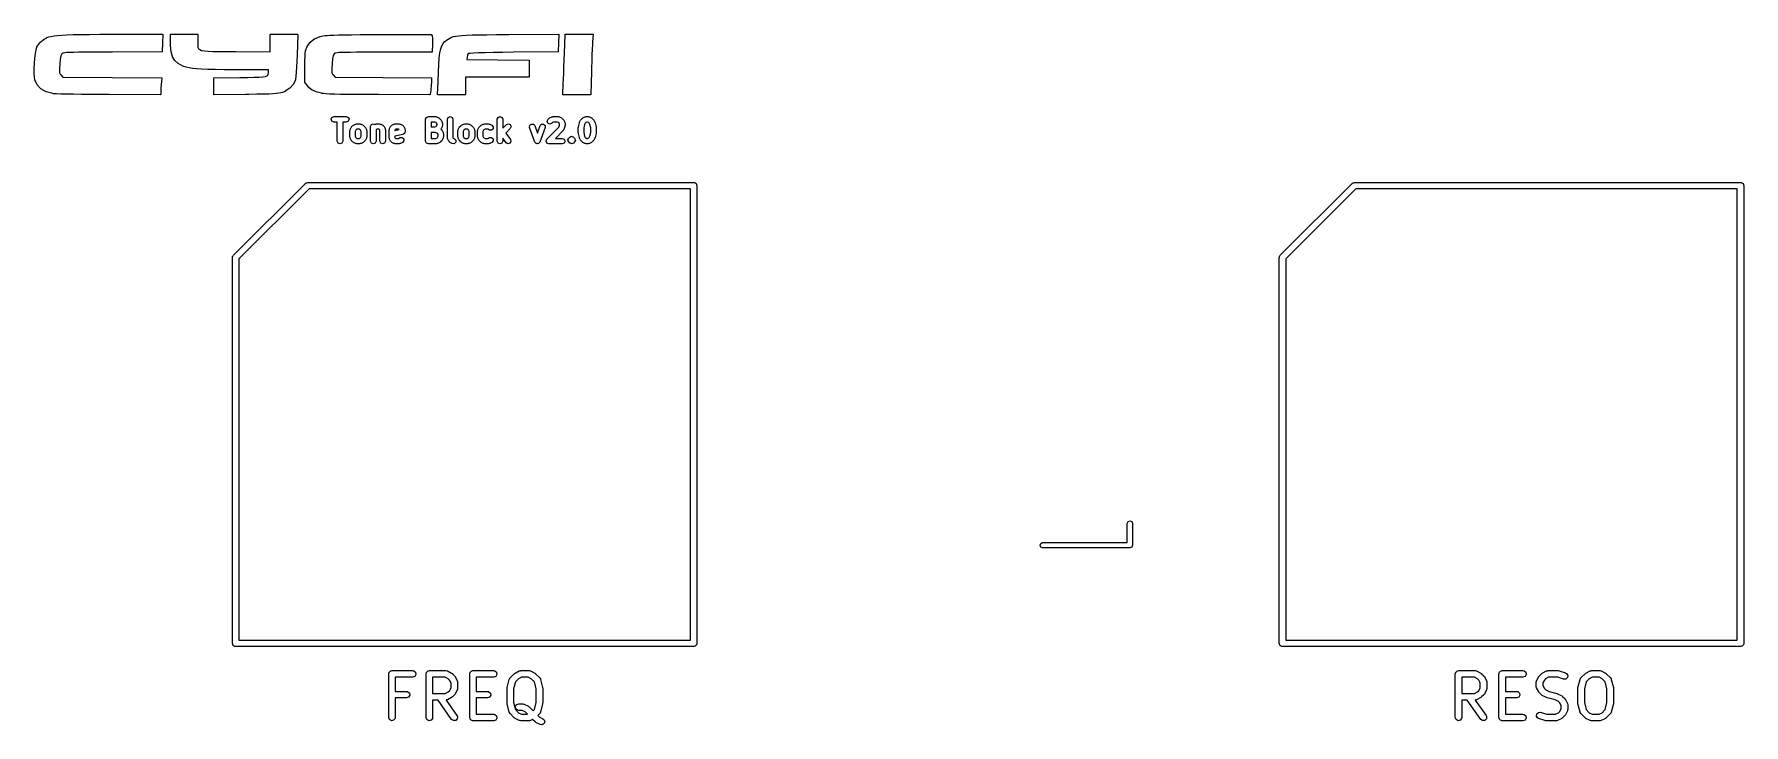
# Model space of a CAD drawing. Extents: x 7.21 to 8.75, y -4.65 to -4.03.
import ezdxf

# ---------------------------------------------------------------- set-up
doc = ezdxf.new("R2010")
doc.units = 0
doc.header["$MEASUREMENT"] = 0
doc.layers.add('BLACK', color=7, linetype='CONTINUOUS')

msp = doc.modelspace()

# ---------------------------------------------------------------- linework, layer by layer
at = {"layer": 'BLACK', "linetype": 'CONTINUOUS'}
for p, q in [((7.23087, -4.0276), (7.23467, -4.0273)), ((7.23467, -4.0273), (7.23468, -4.0273)), ((7.23468, -4.0273), (7.23933, -4.02706)), ((7.23468, -4.0273), (7.23468, -4.0273)), ((7.23933, -4.02706), (7.23933, -4.02706)), ((7.23933, -4.02706), (7.23934, -4.02706)), ((7.23934, -4.02706), (7.24497, -4.02687)), ((7.24497, -4.02687), (7.25172, -4.02674)), ((7.24497, -4.02687), (7.24497, -4.02687)), ((7.24497, -4.02687), (7.24497, -4.02687)), ((7.25172, -4.02674), (7.25972, -4.02665)), ((7.25172, -4.02674), (7.25172, -4.02674)), ((7.25172, -4.02674), (7.25172, -4.02674)), ((7.25972, -4.02665), (7.2691, -4.0266)), ((7.25972, -4.02665), (7.25972, -4.02665)), ((7.25972, -4.02665), (7.25972, -4.02665)), ((7.2691, -4.0266), (7.27999, -4.02659)), ((7.2691, -4.0266), (7.2691, -4.02661)), ((7.2691, -4.02661), (7.2691, -4.0266)), ((7.27999, -4.02659), (7.27999, -4.02659)), ((7.27999, -4.02659), (7.27999, -4.02659)), ((7.27999, -4.02659), (7.28155, -4.02659)), ((7.28155, -4.02659), (7.32569, -4.02659)), ((7.32589, -4.02679), (7.32565, -4.0345)), ((7.32569, -4.02659), (7.3257, -4.02659)), ((7.3257, -4.02659), (7.3257, -4.02659)), ((7.3257, -4.02659), (7.32577, -4.02662)), ((7.32577, -4.02662), (7.32583, -4.02665)), ((7.32583, -4.02665), (7.32583, -4.02665)), ((7.32583, -4.02665), (7.32584, -4.02665)), ((7.32584, -4.02665), (7.32586, -4.02672)), ((7.32586, -4.02672), (7.32589, -4.02678)), ((7.32589, -4.02678), (7.32589, -4.02679)), ((7.32589, -4.02679), (7.32589, -4.02679)), ((7.33293, -4.02678), (7.33297, -4.0267)), ((7.33293, -4.02679), (7.33293, -4.02678)), ((7.33295, -4.03491), (7.33293, -4.02679)), ((7.33293, -4.02679), (7.33293, -4.02679)), ((7.33297, -4.0267), (7.33299, -4.02665)), ((7.33299, -4.02665), (7.33306, -4.02662)), ((7.33299, -4.02665), (7.33299, -4.02665)), ((7.33299, -4.02665), (7.33299, -4.02665)), ((7.33306, -4.02662), (7.33313, -4.02659)), ((7.33313, -4.02659), (7.33313, -4.02659)), ((7.33313, -4.02659), (7.33313, -4.02659)), ((7.33313, -4.02659), (7.3573, -4.02659)), ((7.3573, -4.02659), (7.35744, -4.02665)), ((7.35744, -4.02665), (7.35749, -4.02678)), ((7.35749, -4.02678), (7.35749, -4.03291)), ((7.42293, -4.02678), (7.42299, -4.02665)), ((7.42293, -4.04248), (7.42293, -4.02678)), ((7.42299, -4.02665), (7.42313, -4.02659)), ((7.42313, -4.02659), (7.44755, -4.02659)), ((7.44775, -4.02679), (7.44716, -4.04533)), ((7.44755, -4.02659), (7.44756, -4.02659)), ((7.44756, -4.02659), (7.44756, -4.02659)), ((7.44756, -4.02659), (7.44763, -4.02662)), ((7.44763, -4.02662), (7.44769, -4.02665)), ((7.44769, -4.02665), (7.44769, -4.02665)), ((7.44769, -4.02665), (7.4477, -4.02665)), ((7.4477, -4.02665), (7.44772, -4.02672)), ((7.44772, -4.02672), (7.44775, -4.02678)), ((7.44775, -4.02678), (7.44775, -4.02679)), ((7.44775, -4.02679), (7.44775, -4.02679)), ((7.47419, -4.02756), (7.47686, -4.0274)), ((7.47686, -4.0274), (7.48027, -4.02726)), ((7.47686, -4.0274), (7.47686, -4.0274)), ((7.47686, -4.0274), (7.47686, -4.0274)), ((7.48027, -4.02726), (7.48455, -4.02715)), ((7.48027, -4.02726), (7.48027, -4.02726)), ((7.48027, -4.02726), (7.48027, -4.02726)), ((7.48455, -4.02715), (7.48985, -4.02706)), ((7.48455, -4.02715), (7.48455, -4.02715)), ((7.48455, -4.02715), (7.48455, -4.02715)), ((7.48985, -4.02706), (7.49631, -4.02697)), ((7.48985, -4.02706), (7.48985, -4.02706)), ((7.48985, -4.02706), (7.48985, -4.02706)), ((7.49631, -4.02697), (7.50406, -4.0269)), ((7.49631, -4.02697), (7.49631, -4.02697)), ((7.49631, -4.02697), (7.49631, -4.02697)), ((7.50406, -4.0269), (7.51325, -4.02683)), ((7.50406, -4.0269), (7.50406, -4.0269)), ((7.50406, -4.0269), (7.50406, -4.0269)), ((7.51325, -4.02683), (7.52009, -4.02679)), ((7.51325, -4.02683), (7.51325, -4.02683)), ((7.51325, -4.02683), (7.51325, -4.02683)), ((7.52009, -4.02679), (7.52884, -4.02673)), ((7.52009, -4.02679), (7.52009, -4.02679)), ((7.52009, -4.02679), (7.52009, -4.02679)), ((7.52884, -4.02673), (7.5371, -4.0267)), ((7.52884, -4.02673), (7.52884, -4.02673)), ((7.52884, -4.02673), (7.52884, -4.02673)), ((7.5371, -4.0267), (7.54471, -4.02668)), ((7.5371, -4.0267), (7.5371, -4.0267)), ((7.5371, -4.0267), (7.5371, -4.0267)), ((7.54471, -4.02668), (7.54471, -4.02668)), ((7.54471, -4.02668), (7.54472, -4.02668)), ((7.54472, -4.02668), (7.55154, -4.02667)), ((7.55154, -4.02667), (7.55154, -4.02667)), ((7.55154, -4.02667), (7.55154, -4.02667)), ((7.55154, -4.02667), (7.55741, -4.02668)), ((7.55741, -4.02668), (7.55741, -4.02668)), ((7.55741, -4.02668), (7.55741, -4.02668)), ((7.55741, -4.02668), (7.56219, -4.0267)), ((7.56219, -4.0267), (7.56219, -4.0267)), ((7.56219, -4.0267), (7.56219, -4.0267)), ((7.56219, -4.0267), (7.56572, -4.02674)), ((7.56572, -4.02674), (7.56572, -4.02674)), ((7.56572, -4.02674), (7.56572, -4.02674)), ((7.56572, -4.02674), (7.56785, -4.02679)), ((7.56785, -4.02679), (7.56785, -4.0268)), ((7.56785, -4.0268), (7.56786, -4.02679)), ((7.56786, -4.02679), (7.56844, -4.02684)), ((7.56844, -4.02684), (7.56846, -4.02685)), ((7.56846, -4.02685), (7.56849, -4.02685)), ((7.56849, -4.02685), (7.56853, -4.02689)), ((7.56853, -4.02689), (7.56858, -4.02691)), ((7.56858, -4.02691), (7.56858, -4.02693)), ((7.56858, -4.02693), (7.5686, -4.02695)), ((7.5686, -4.02695), (7.5691, -4.02793)), ((7.59626, -4.02757), (7.60028, -4.02734)), ((7.60028, -4.02734), (7.60029, -4.02734)), ((7.60029, -4.02734), (7.60525, -4.02717)), ((7.60029, -4.02734), (7.60029, -4.02734)), ((7.60525, -4.02717), (7.61129, -4.02705)), ((7.60525, -4.02717), (7.60525, -4.02717)), ((7.60525, -4.02717), (7.60525, -4.02717)), ((7.61129, -4.02705), (7.61855, -4.02695)), ((7.61129, -4.02705), (7.61129, -4.02705)), ((7.61129, -4.02705), (7.61129, -4.02705)), ((7.61855, -4.02695), (7.62717, -4.02687)), ((7.61855, -4.02695), (7.61855, -4.02695)), ((7.61855, -4.02695), (7.61855, -4.02695)), ((7.62717, -4.02687), (7.6373, -4.02679)), ((7.62717, -4.02687), (7.62717, -4.02687)), ((7.62717, -4.02687), (7.62717, -4.02687)), ((7.6373, -4.02679), (7.6373, -4.02679)), ((7.6373, -4.02679), (7.63837, -4.02679)), ((7.63837, -4.02679), (7.68319, -4.02647)), ((7.68339, -4.02667), (7.68315, -4.03444)), ((7.68319, -4.02647), (7.6832, -4.02647)), ((7.6832, -4.02647), (7.6832, -4.02647)), ((7.6832, -4.02647), (7.68326, -4.0265)), ((7.68326, -4.0265), (7.68333, -4.02653)), ((7.68333, -4.02653), (7.68333, -4.02653)), ((7.68333, -4.02653), (7.68334, -4.02653)), ((7.68334, -4.02653), (7.68336, -4.0266)), ((7.68336, -4.0266), (7.68339, -4.02667)), ((7.68339, -4.02667), (7.68339, -4.02667)), ((7.68339, -4.02667), (7.68339, -4.02667)), ((7.68845, -4.04407), (7.68899, -4.02678)), ((7.68899, -4.02678), (7.68902, -4.02671)), ((7.68902, -4.02671), (7.68904, -4.02665)), ((7.68904, -4.02665), (7.68905, -4.02664)), ((7.68905, -4.02664), (7.68912, -4.02662)), ((7.68905, -4.02664), (7.68905, -4.02664)), ((7.68912, -4.02662), (7.68918, -4.02659)), ((7.68918, -4.02659), (7.71418, -4.02659)), ((7.71437, -4.0268), (7.71387, -4.03326)), ((7.71418, -4.02659), (7.71419, -4.02659)), ((7.71419, -4.02659), (7.71419, -4.02659)), ((7.71419, -4.02659), (7.71425, -4.02662)), ((7.71425, -4.02662), (7.71432, -4.02665)), ((7.71432, -4.02665), (7.71432, -4.02665)), ((7.71432, -4.02665), (7.71433, -4.02666)), ((7.71433, -4.02666), (7.71435, -4.02672)), ((7.71435, -4.02672), (7.71438, -4.02678)), ((7.71438, -4.02678), (7.71437, -4.02679)), ((7.71437, -4.02679), (7.71437, -4.0268)), ((7.21104, -4.04392), (7.21161, -4.04044)), ((7.21161, -4.04044), (7.21162, -4.04043)), ((7.21162, -4.04042), (7.21225, -4.03814)), ((7.21162, -4.04043), (7.21162, -4.04042)), ((7.21225, -4.03814), (7.21226, -4.03812)), ((7.21226, -4.03811), (7.21238, -4.03786)), ((7.21226, -4.03812), (7.21226, -4.03811)), ((7.21238, -4.03786), (7.21239, -4.03784)), ((7.21239, -4.03784), (7.2124, -4.03782)), ((7.2124, -4.03782), (7.21506, -4.03418)), ((7.21506, -4.03418), (7.21508, -4.03417)), ((7.21508, -4.03417), (7.21509, -4.03415)), ((7.21509, -4.03415), (7.21873, -4.03108)), ((7.21873, -4.03108), (7.21875, -4.03107)), ((7.21875, -4.03107), (7.21877, -4.03106)), ((7.21877, -4.03106), (7.22138, -4.02964)), ((7.22138, -4.02964), (7.22139, -4.02964)), ((7.22139, -4.02964), (7.22141, -4.02963)), ((7.22141, -4.02963), (7.22316, -4.029)), ((7.22316, -4.029), (7.22317, -4.02899)), ((7.22316, -4.029), (7.22316, -4.029)), ((7.22317, -4.02899), (7.22524, -4.02845)), ((7.22524, -4.02845), (7.22525, -4.02844)), ((7.22524, -4.02845), (7.22524, -4.02845)), ((7.22525, -4.02844), (7.22776, -4.02799)), ((7.22776, -4.02799), (7.22777, -4.02799)), ((7.22777, -4.02799), (7.23086, -4.02761)), ((7.22777, -4.02799), (7.22777, -4.02799)), ((7.23086, -4.02761), (7.23087, -4.02761)), ((7.23087, -4.02761), (7.23087, -4.0276)), ((7.24997, -4.04285), (7.2455, -4.04293)), ((7.25559, -4.04278), (7.24997, -4.04285)), ((7.24997, -4.04285), (7.24997, -4.04285)), ((7.26246, -4.04272), (7.25559, -4.04278)), ((7.27074, -4.04266), (7.26246, -4.04272)), ((7.28055, -4.04261), (7.27074, -4.04266)), ((7.32521, -4.0424), (7.28055, -4.04261)), ((7.32528, -4.04237), (7.32521, -4.0424)), ((7.32535, -4.04234), (7.32528, -4.04237)), ((7.32538, -4.04227), (7.32535, -4.04234)), ((7.32535, -4.04234), (7.32535, -4.04234)), ((7.32535, -4.04234), (7.32535, -4.04234)), ((7.32541, -4.04221), (7.32538, -4.04227)), ((7.32565, -4.0345), (7.32541, -4.04221)), ((7.33298, -4.03669), (7.33295, -4.03491)), ((7.33295, -4.03491), (7.33295, -4.03491)), ((7.33295, -4.03491), (7.33295, -4.03491)), ((7.33298, -4.0367), (7.33298, -4.03669)), ((7.33298, -4.03669), (7.33298, -4.03669)), ((7.33345, -4.04233), (7.33298, -4.0367)), ((7.33346, -4.04235), (7.33345, -4.04233)), ((7.33346, -4.04237), (7.33346, -4.04235)), ((7.33464, -4.04676), (7.33346, -4.04237)), ((7.35749, -4.03291), (7.35747, -4.03518)), ((7.35747, -4.03518), (7.3575, -4.03704)), ((7.35749, -4.03291), (7.35749, -4.03291)), ((7.35749, -4.03291), (7.35749, -4.03291)), ((7.3575, -4.03704), (7.35772, -4.0385)), ((7.35772, -4.0385), (7.35827, -4.03962)), ((7.35827, -4.03962), (7.35928, -4.04047)), ((7.35928, -4.04047), (7.36095, -4.04111)), ((7.36095, -4.04111), (7.36344, -4.04156)), ((7.36344, -4.04156), (7.36688, -4.04186)), ((7.36688, -4.04186), (7.37142, -4.04203)), ((7.37142, -4.04203), (7.3772, -4.04213)), ((7.3772, -4.04213), (7.3772, -4.04213)), ((7.3772, -4.04213), (7.38437, -4.04219)), ((7.38437, -4.04219), (7.39197, -4.04224)), ((7.39197, -4.04224), (7.39197, -4.04224)), ((7.39197, -4.04224), (7.39197, -4.04224)), ((7.39197, -4.04224), (7.42293, -4.04248)), ((7.45452, -4.0435), (7.4548, -4.04143)), ((7.4548, -4.0414), (7.45522, -4.03981)), ((7.4548, -4.04142), (7.4548, -4.0414)), ((7.4548, -4.04143), (7.4548, -4.04142)), ((7.45522, -4.03981), (7.45523, -4.0398)), ((7.45523, -4.03978), (7.45583, -4.03837)), ((7.45523, -4.0398), (7.45523, -4.03978)), ((7.45583, -4.03835), (7.45612, -4.03779)), ((7.45583, -4.03836), (7.45583, -4.03835)), ((7.45583, -4.03837), (7.45583, -4.03836)), ((7.45612, -4.03779), (7.45613, -4.03778)), ((7.45613, -4.03778), (7.45614, -4.03776)), ((7.45614, -4.03776), (7.45895, -4.03384)), ((7.45895, -4.03384), (7.45897, -4.03383)), ((7.45897, -4.03383), (7.45899, -4.0338)), ((7.45899, -4.0338), (7.46295, -4.0308)), ((7.46295, -4.0308), (7.46298, -4.03079)), ((7.46298, -4.03079), (7.463, -4.03077)), ((7.463, -4.03077), (7.46805, -4.0286)), ((7.46805, -4.0286), (7.46807, -4.0286)), ((7.46807, -4.0286), (7.46918, -4.02827)), ((7.46807, -4.0286), (7.46807, -4.0286)), ((7.46918, -4.02827), (7.46919, -4.02827)), ((7.46919, -4.02827), (7.4692, -4.02827)), ((7.4692, -4.02827), (7.47049, -4.02799)), ((7.47049, -4.02799), (7.47049, -4.028)), ((7.47049, -4.028), (7.4705, -4.02799)), ((7.4705, -4.02799), (7.47211, -4.02776)), ((7.47211, -4.02776), (7.47211, -4.02776)), ((7.47211, -4.02776), (7.47212, -4.02776)), ((7.47212, -4.02776), (7.47418, -4.02756)), ((7.47418, -4.02756), (7.47419, -4.02756)), ((7.47419, -4.02756), (7.47419, -4.02756)), ((7.50076, -4.04285), (7.49527, -4.0429)), ((7.50749, -4.04283), (7.50076, -4.04285)), ((7.51562, -4.04282), (7.50749, -4.04283)), ((7.52528, -4.04281), (7.51562, -4.04282)), ((7.56884, -4.04281), (7.52528, -4.04281)), ((7.56891, -4.04279), (7.56884, -4.04281)), ((7.56898, -4.04276), (7.56891, -4.04279)), ((7.56901, -4.04269), (7.56898, -4.04276)), ((7.56898, -4.04276), (7.56898, -4.04276)), ((7.56898, -4.04276), (7.56898, -4.04276)), ((7.56904, -4.04263), (7.56901, -4.04269)), ((7.56931, -4.03502), (7.56904, -4.04263)), ((7.5691, -4.02793), (7.5691, -4.02796)), ((7.5691, -4.02796), (7.56912, -4.028)), ((7.56912, -4.028), (7.56935, -4.03049)), ((7.56932, -4.03459), (7.56931, -4.03502)), ((7.56931, -4.03502), (7.56931, -4.03502)), ((7.56931, -4.03502), (7.56931, -4.03502)), ((7.56935, -4.03051), (7.56932, -4.03458)), ((7.56932, -4.03458), (7.56932, -4.03458)), ((7.56932, -4.03458), (7.56932, -4.03459)), ((7.56935, -4.03049), (7.56935, -4.0305)), ((7.56935, -4.0305), (7.56935, -4.03051)), ((7.57608, -4.04346), (7.57682, -4.03985)), ((7.57682, -4.03985), (7.57683, -4.03984)), ((7.57683, -4.03983), (7.57776, -4.03704)), ((7.57683, -4.03984), (7.57683, -4.03983)), ((7.57776, -4.03704), (7.57778, -4.03703)), ((7.57778, -4.03701), (7.57894, -4.03488)), ((7.57778, -4.03703), (7.57778, -4.03701)), ((7.57894, -4.03488), (7.57896, -4.03486)), ((7.57896, -4.03484), (7.58039, -4.03319)), ((7.57896, -4.03486), (7.57896, -4.03484)), ((7.58039, -4.03319), (7.58041, -4.03318)), ((7.58041, -4.03318), (7.58042, -4.03316)), ((7.58042, -4.03316), (7.5821, -4.03184)), ((7.5821, -4.03184), (7.58211, -4.03184)), ((7.58211, -4.03184), (7.58212, -4.03183)), ((7.58212, -4.03183), (7.58362, -4.03085)), ((7.58362, -4.03085), (7.58505, -4.03002)), ((7.58362, -4.03085), (7.58362, -4.03085)), ((7.58362, -4.03085), (7.58362, -4.03085)), ((7.58505, -4.03002), (7.58506, -4.03002)), ((7.58506, -4.03002), (7.58507, -4.03001)), ((7.58507, -4.03001), (7.58657, -4.02931)), ((7.58657, -4.02931), (7.58658, -4.02931)), ((7.58658, -4.02931), (7.58659, -4.0293)), ((7.58659, -4.0293), (7.58831, -4.02872)), ((7.58831, -4.02872), (7.58832, -4.02872)), ((7.58832, -4.02872), (7.58833, -4.02872)), ((7.58833, -4.02872), (7.59041, -4.02825)), ((7.59041, -4.02825), (7.59042, -4.02825)), ((7.59042, -4.02825), (7.59043, -4.02824)), ((7.59043, -4.02824), (7.59301, -4.02787)), ((7.59301, -4.02787), (7.59302, -4.02787)), ((7.59302, -4.02787), (7.59625, -4.02757)), ((7.59302, -4.02787), (7.59302, -4.02787)), ((7.59625, -4.02757), (7.59626, -4.02757)), ((7.59626, -4.02757), (7.59626, -4.02757)), ((7.64255, -4.04281), (7.63281, -4.04293)), ((7.68272, -4.0424), (7.64255, -4.04281)), ((7.68278, -4.04237), (7.68272, -4.0424)), ((7.68285, -4.04234), (7.68278, -4.04237)), ((7.68288, -4.04227), (7.68285, -4.04234)), ((7.68285, -4.04234), (7.68285, -4.04234)), ((7.68285, -4.04234), (7.68285, -4.04234)), ((7.68291, -4.04221), (7.68288, -4.04227)), ((7.68315, -4.03444), (7.68291, -4.04221)), ((7.71351, -4.03997), (7.7133, -4.04501)), ((7.7137, -4.03594), (7.71351, -4.03997)), ((7.71351, -4.03997), (7.71351, -4.03997)), ((7.71387, -4.03326), (7.7137, -4.03594)), ((7.20987, -4.06189), (7.20994, -4.0576)), ((7.20994, -4.05759), (7.21017, -4.05291)), ((7.20994, -4.0576), (7.20994, -4.05759)), ((7.20994, -4.0576), (7.20994, -4.0576)), ((7.21017, -4.0529), (7.21055, -4.04822)), ((7.21018, -4.05291), (7.21017, -4.0529)), ((7.21017, -4.05291), (7.21018, -4.05291)), ((7.21055, -4.04821), (7.21104, -4.04393)), ((7.21055, -4.04822), (7.21055, -4.04821)), ((7.21055, -4.04822), (7.21055, -4.04822)), ((7.21104, -4.04393), (7.21104, -4.04392)), ((7.21104, -4.04393), (7.21104, -4.04393)), ((7.23264, -4.05722), (7.23261, -4.05971)), ((7.23288, -4.05347), (7.23264, -4.05722)), ((7.23331, -4.04914), (7.23288, -4.05347)), ((7.23394, -4.0459), (7.23331, -4.04914)), ((7.23473, -4.0442), (7.23394, -4.0459)), ((7.23491, -4.04403), (7.23473, -4.0442)), ((7.2354, -4.04377), (7.23491, -4.04403)), ((7.23621, -4.04353), (7.2354, -4.04377)), ((7.2375, -4.04334), (7.23621, -4.04353)), ((7.23939, -4.04317), (7.2375, -4.04334)), ((7.24201, -4.04304), (7.23939, -4.04317)), ((7.2455, -4.04293), (7.24201, -4.04304)), ((7.33466, -4.04678), (7.33464, -4.04676)), ((7.33466, -4.04681), (7.33466, -4.04678)), ((7.33671, -4.05022), (7.33466, -4.04681)), ((7.33674, -4.05024), (7.33671, -4.05022)), ((7.33675, -4.05027), (7.33674, -4.05024)), ((7.3398, -4.05298), (7.33675, -4.05027)), ((7.33982, -4.05298), (7.3398, -4.05298)), ((7.33984, -4.053), (7.33982, -4.05298)), ((7.34404, -4.05527), (7.33984, -4.053)), ((7.34405, -4.05527), (7.34404, -4.05527)), ((7.34405, -4.05528), (7.34405, -4.05527)), ((7.34493, -4.05564), (7.34405, -4.05528)), ((7.34494, -4.05564), (7.34493, -4.05564)), ((7.34494, -4.05565), (7.34494, -4.05564)), ((7.3471, -4.05639), (7.34494, -4.05565)), ((7.34711, -4.05639), (7.3471, -4.05639)), ((7.34712, -4.05639), (7.34711, -4.05639)), ((7.34962, -4.057), (7.34712, -4.05639)), ((7.34963, -4.057), (7.34962, -4.057)), ((7.34964, -4.057), (7.34963, -4.057)), ((7.35266, -4.0575), (7.34964, -4.057)), ((7.35267, -4.0575), (7.35266, -4.05749)), ((7.35266, -4.05749), (7.35266, -4.0575)), ((7.35637, -4.05788), (7.35267, -4.0575)), ((7.35638, -4.05788), (7.35637, -4.05788)), ((7.35637, -4.05788), (7.35637, -4.05788)), ((7.36092, -4.05817), (7.35638, -4.05788)), ((7.36093, -4.05817), (7.36092, -4.05817)), ((7.36092, -4.05817), (7.36092, -4.05817)), ((7.36648, -4.05838), (7.36093, -4.05817)), ((7.44668, -4.05627), (7.44638, -4.06091)), ((7.44695, -4.05097), (7.44668, -4.05627)), ((7.44668, -4.05627), (7.44668, -4.05627)), ((7.44668, -4.05627), (7.44668, -4.05627)), ((7.44716, -4.04533), (7.44695, -4.05097)), ((7.44695, -4.05097), (7.44695, -4.05097)), ((7.44695, -4.05097), (7.44695, -4.05097)), ((7.44716, -4.04533), (7.44716, -4.04533)), ((7.44716, -4.04533), (7.44716, -4.04533)), ((7.45418, -4.06981), (7.45423, -4.05559)), ((7.45423, -4.05559), (7.45427, -4.0503)), ((7.45423, -4.05559), (7.45423, -4.05559)), ((7.45423, -4.05559), (7.45423, -4.05559)), ((7.45427, -4.0503), (7.45435, -4.04637)), ((7.45427, -4.0503), (7.45427, -4.0503)), ((7.45427, -4.0503), (7.45427, -4.0503)), ((7.45435, -4.04637), (7.45452, -4.04352)), ((7.45435, -4.04637), (7.45435, -4.04637)), ((7.45435, -4.04637), (7.45435, -4.04637)), ((7.45452, -4.04351), (7.45452, -4.0435)), ((7.45452, -4.04352), (7.45452, -4.04351)), ((7.47844, -4.05725), (7.47842, -4.05973)), ((7.47867, -4.0535), (7.47844, -4.05725)), ((7.4787, -4.05306), (7.47867, -4.0535)), ((7.47915, -4.04867), (7.4787, -4.05306)), ((7.47975, -4.04579), (7.47915, -4.04867)), ((7.48053, -4.04423), (7.47975, -4.04579)), ((7.48074, -4.04404), (7.48053, -4.04423)), ((7.48121, -4.04376), (7.48074, -4.04404)), ((7.48198, -4.04353), (7.48121, -4.04376)), ((7.48321, -4.04333), (7.48198, -4.04353)), ((7.48502, -4.04318), (7.48321, -4.04333)), ((7.48754, -4.04305), (7.48502, -4.04318)), ((7.49092, -4.04296), (7.48754, -4.04305)), ((7.49527, -4.0429), (7.49092, -4.04296)), ((7.49527, -4.0429), (7.49527, -4.0429)), ((7.57466, -4.06091), (7.57503, -4.05383)), ((7.57503, -4.05382), (7.57549, -4.04807)), ((7.57503, -4.05383), (7.57503, -4.05382)), ((7.57503, -4.05383), (7.57503, -4.05383)), ((7.57549, -4.04806), (7.57608, -4.04347)), ((7.5755, -4.04807), (7.57549, -4.04806)), ((7.57549, -4.04807), (7.5755, -4.04807)), ((7.57608, -4.04347), (7.57608, -4.04346)), ((7.57608, -4.04346), (7.57608, -4.04346)), ((7.60067, -4.04723), (7.60043, -4.04951)), ((7.60043, -4.04951), (7.65646, -4.04994)), ((7.60107, -4.04531), (7.60067, -4.04723)), ((7.60171, -4.04402), (7.60107, -4.04531)), ((7.60176, -4.04399), (7.60171, -4.04402)), ((7.60326, -4.04379), (7.60176, -4.04399)), ((7.60635, -4.04359), (7.60326, -4.04379)), ((7.61093, -4.0434), (7.60635, -4.04359)), ((7.61692, -4.04323), (7.61093, -4.0434)), ((7.62424, -4.04307), (7.61692, -4.04323)), ((7.63281, -4.04293), (7.62424, -4.04307)), ((7.62424, -4.04307), (7.62424, -4.04307)), ((7.63281, -4.04293), (7.63281, -4.04293)), ((7.65646, -4.04994), (7.65653, -4.04997)), ((7.65653, -4.04997), (7.6566, -4.05)), ((7.6566, -4.05), (7.6566, -4.05)), ((7.6566, -4.05), (7.6566, -4.05)), ((7.6566, -4.05), (7.65663, -4.05007)), ((7.65663, -4.05007), (7.65666, -4.05014)), ((7.65666, -4.05014), (7.65666, -4.06512)), ((7.68781, -4.06192), (7.68804, -4.05597)), ((7.68804, -4.05597), (7.68826, -4.04977)), ((7.68826, -4.04977), (7.68845, -4.04407)), ((7.68826, -4.04977), (7.68826, -4.04977)), ((7.68845, -4.04407), (7.68845, -4.04407)), ((7.7129, -4.0568), (7.7128, -4.06033)), ((7.71309, -4.05072), (7.7129, -4.0568)), ((7.7129, -4.0568), (7.7129, -4.0568)), ((7.7133, -4.04501), (7.71309, -4.05072)), ((7.71309, -4.05072), (7.71309, -4.05072)), ((7.20987, -4.0619), (7.20988, -4.06189)), ((7.20988, -4.06189), (7.20987, -4.06189)), ((7.21, -4.06539), (7.20987, -4.0619)), ((7.21001, -4.0654), (7.21, -4.06539)), ((7.21001, -4.06541), (7.21001, -4.0654)), ((7.21036, -4.06771), (7.21001, -4.06541)), ((7.21037, -4.06774), (7.21036, -4.06771)), ((7.21037, -4.06777), (7.21037, -4.06774)), ((7.21244, -4.07212), (7.21037, -4.06777)), ((7.21247, -4.07214), (7.21244, -4.07212)), ((7.21248, -4.07217), (7.21247, -4.07214)), ((7.21596, -4.07585), (7.21248, -4.07217)), ((7.23261, -4.05971), (7.23282, -4.06132)), ((7.23282, -4.06132), (7.23333, -4.06248)), ((7.23333, -4.06248), (7.23395, -4.06333)), ((7.23395, -4.06333), (7.23558, -4.06534)), ((7.23558, -4.06534), (7.28024, -4.0656)), ((7.28024, -4.0656), (7.325, -4.06587)), ((7.32438, -4.07188), (7.32419, -4.07519)), ((7.32468, -4.06916), (7.32438, -4.07188)), ((7.32519, -4.0661), (7.32468, -4.06916)), ((7.325, -4.06587), (7.32501, -4.06588)), ((7.32501, -4.06588), (7.32503, -4.06587)), ((7.32503, -4.06587), (7.32508, -4.06591)), ((7.32508, -4.06591), (7.32514, -4.06593)), ((7.32514, -4.06593), (7.32514, -4.06595)), ((7.32514, -4.06595), (7.32516, -4.06595)), ((7.32516, -4.06595), (7.32517, -4.06601)), ((7.32517, -4.06601), (7.32519, -4.06607)), ((7.32519, -4.06607), (7.32519, -4.06609)), ((7.32519, -4.06609), (7.32519, -4.0661)), ((7.37321, -4.05852), (7.36648, -4.05838)), ((7.36648, -4.05838), (7.36648, -4.05838)), ((7.36648, -4.05838), (7.36648, -4.05838)), ((7.3721, -4.06609), (7.37213, -4.06602)), ((7.3721, -4.08108), (7.3721, -4.06609)), ((7.37213, -4.06602), (7.37216, -4.06595)), ((7.37216, -4.06595), (7.37222, -4.06592)), ((7.37216, -4.06595), (7.37216, -4.06595)), ((7.37216, -4.06595), (7.37216, -4.06595)), ((7.37222, -4.06592), (7.37229, -4.06589)), ((7.37229, -4.06589), (7.3955, -4.06561)), ((7.38127, -4.05859), (7.37321, -4.05852)), ((7.37321, -4.05852), (7.37321, -4.05852)), ((7.37321, -4.05852), (7.37321, -4.05852)), ((7.39084, -4.05862), (7.38127, -4.05859)), ((7.38127, -4.05859), (7.38127, -4.05859)), ((7.38127, -4.05859), (7.38127, -4.05859)), ((7.42127, -4.05865), (7.39084, -4.05862)), ((7.39084, -4.05862), (7.39084, -4.05862)), ((7.39084, -4.05862), (7.39084, -4.05862)), ((7.3955, -4.06561), (7.40276, -4.06552)), ((7.40276, -4.06552), (7.40851, -4.0654)), ((7.40276, -4.06552), (7.40276, -4.06552)), ((7.40851, -4.0654), (7.41294, -4.06523)), ((7.41294, -4.06523), (7.41622, -4.06497)), ((7.41622, -4.06497), (7.4185, -4.0646)), ((7.4185, -4.0646), (7.41996, -4.06408)), ((7.41996, -4.06408), (7.42077, -4.06341)), ((7.42077, -4.06341), (7.42114, -4.06255)), ((7.42114, -4.06255), (7.42126, -4.0614)), ((7.42126, -4.0614), (7.42127, -4.06085)), ((7.42127, -4.06085), (7.42127, -4.05865)), ((7.44377, -4.07173), (7.44062, -4.07531)), ((7.44378, -4.07171), (7.44377, -4.07173)), ((7.44381, -4.07168), (7.44378, -4.07171)), ((7.44564, -4.06762), (7.44381, -4.07168)), ((7.44565, -4.06758), (7.44564, -4.0676)), ((7.44564, -4.0676), (7.44564, -4.06762)), ((7.44575, -4.06707), (7.44565, -4.06758)), ((7.44576, -4.06706), (7.44575, -4.06706)), ((7.44575, -4.06706), (7.44575, -4.06707)), ((7.44606, -4.06462), (7.44576, -4.06706)), ((7.44638, -4.06092), (7.44606, -4.06461)), ((7.44606, -4.06461), (7.44606, -4.06461)), ((7.44606, -4.06461), (7.44606, -4.06462)), ((7.44638, -4.06091), (7.44638, -4.06091)), ((7.44638, -4.06091), (7.44638, -4.06092)), ((7.45421, -4.06987), (7.45418, -4.06981)), ((7.45422, -4.06993), (7.45421, -4.06987)), ((7.45656, -4.073), (7.45422, -4.06993)), ((7.45656, -4.07301), (7.45656, -4.073)), ((7.45657, -4.07301), (7.45656, -4.07301)), ((7.45812, -4.07482), (7.45657, -4.07301)), ((7.47842, -4.05973), (7.47865, -4.06134)), ((7.47865, -4.06134), (7.47917, -4.0625)), ((7.47917, -4.0625), (7.47978, -4.06333)), ((7.47978, -4.06333), (7.48141, -4.06534)), ((7.48141, -4.06534), (7.56813, -4.06587)), ((7.5682, -4.07288), (7.56789, -4.07636)), ((7.56813, -4.06587), (7.5682, -4.0659)), ((7.5682, -4.0659), (7.56827, -4.06593)), ((7.56833, -4.06965), (7.5682, -4.07287)), ((7.5682, -4.07287), (7.5682, -4.07287)), ((7.5682, -4.07287), (7.5682, -4.07288)), ((7.56827, -4.06593), (7.56827, -4.06593)), ((7.56827, -4.06593), (7.56827, -4.06593)), ((7.56827, -4.06593), (7.5683, -4.066)), ((7.5683, -4.066), (7.56833, -4.06607)), ((7.56833, -4.06607), (7.56833, -4.06964)), ((7.56833, -4.06964), (7.56833, -4.06965)), ((7.56833, -4.06965), (7.56833, -4.06965)), ((7.57398, -4.08095), (7.57435, -4.06949)), ((7.57435, -4.06949), (7.57466, -4.06091)), ((7.57435, -4.06949), (7.57435, -4.06949)), ((7.57435, -4.06949), (7.57435, -4.06949)), ((7.57466, -4.06091), (7.57466, -4.06091)), ((7.57466, -4.06091), (7.57466, -4.06091)), ((7.65646, -4.06531), (7.59916, -4.06531)), ((7.59916, -4.06531), (7.59916, -4.08095)), ((7.6566, -4.06526), (7.65646, -4.06531)), ((7.65666, -4.06512), (7.6566, -4.06526)), ((7.68689, -4.08094), (7.6874, -4.07115)), ((7.6874, -4.07115), (7.68759, -4.06713)), ((7.68759, -4.06713), (7.68781, -4.06192)), ((7.68759, -4.06713), (7.68759, -4.06713)), ((7.68781, -4.06192), (7.68781, -4.06192)), ((7.7128, -4.06033), (7.71225, -4.08096)), ((7.21598, -4.07586), (7.21596, -4.07585)), ((7.216, -4.07588), (7.21598, -4.07586)), ((7.22072, -4.07857), (7.216, -4.07588)), ((7.22074, -4.07858), (7.22072, -4.07857)), ((7.22076, -4.07859), (7.22074, -4.07858)), ((7.22659, -4.08021), (7.22076, -4.07859)), ((7.22661, -4.08021), (7.22659, -4.08021)), ((7.22662, -4.08022), (7.22661, -4.08021)), ((7.2274, -4.0803), (7.22662, -4.08022)), ((7.22741, -4.0803), (7.2274, -4.0803)), ((7.2274, -4.0803), (7.2274, -4.0803)), ((7.22995, -4.08044), (7.22741, -4.0803)), ((7.22996, -4.08044), (7.22995, -4.08044)), ((7.22995, -4.08044), (7.22995, -4.08044)), ((7.2339, -4.08057), (7.22996, -4.08044)), ((7.23908, -4.08069), (7.2339, -4.08057)), ((7.2339, -4.08057), (7.2339, -4.08057)), ((7.2339, -4.08057), (7.2339, -4.08057)), ((7.24532, -4.0808), (7.23908, -4.08069)), ((7.23908, -4.08069), (7.23908, -4.08069)), ((7.23908, -4.08069), (7.23908, -4.08069)), ((7.25245, -4.08089), (7.24532, -4.0808)), ((7.24532, -4.0808), (7.24532, -4.0808)), ((7.24532, -4.0808), (7.24532, -4.0808)), ((7.2603, -4.08096), (7.25245, -4.08089)), ((7.25245, -4.08089), (7.25245, -4.08089)), ((7.25245, -4.08089), (7.25245, -4.08089)), ((7.26871, -4.08102), (7.2603, -4.08096)), ((7.2603, -4.08096), (7.2603, -4.08096)), ((7.2603, -4.08096), (7.2603, -4.08096)), ((7.2775, -4.08105), (7.26871, -4.08102)), ((7.26871, -4.08102), (7.26871, -4.08102)), ((7.26871, -4.08102), (7.26871, -4.08102)), ((7.32396, -4.08115), (7.2775, -4.08105)), ((7.2775, -4.08105), (7.2775, -4.08105)), ((7.2775, -4.08105), (7.2775, -4.08105)), ((7.3241, -4.08109), (7.32396, -4.08115)), ((7.32416, -4.08095), (7.3241, -4.08109)), ((7.32417, -4.07658), (7.32416, -4.08095)), ((7.32419, -4.07519), (7.32417, -4.07658)), ((7.3721, -4.08109), (7.3721, -4.08108)), ((7.37213, -4.08115), (7.3721, -4.08109)), ((7.3721, -4.08109), (7.3721, -4.08109)), ((7.37216, -4.08122), (7.37213, -4.08115)), ((7.37216, -4.08123), (7.37216, -4.08122)), ((7.37216, -4.08122), (7.37216, -4.08122)), ((7.37223, -4.08125), (7.37216, -4.08123)), ((7.3723, -4.08128), (7.37223, -4.08125)), ((7.40084, -4.08095), (7.3723, -4.08128)), ((7.3723, -4.08128), (7.3723, -4.08128)), ((7.3723, -4.08128), (7.3723, -4.08128)), ((7.40351, -4.08092), (7.40084, -4.08095)), ((7.40084, -4.08095), (7.40084, -4.08095)), ((7.41096, -4.08081), (7.40351, -4.08092)), ((7.40351, -4.08092), (7.40351, -4.08092)), ((7.40351, -4.08092), (7.40351, -4.08092)), ((7.41699, -4.08069), (7.41096, -4.08081)), ((7.41096, -4.08081), (7.41096, -4.08081)), ((7.41096, -4.08081), (7.41096, -4.08081)), ((7.42178, -4.08055), (7.41699, -4.08069)), ((7.41699, -4.08069), (7.41699, -4.08069)), ((7.41699, -4.08069), (7.41699, -4.08069)), ((7.42553, -4.08038), (7.42178, -4.08055)), ((7.42178, -4.08055), (7.42178, -4.08055)), ((7.42178, -4.08055), (7.42178, -4.08055)), ((7.42554, -4.08038), (7.42553, -4.08038)), ((7.42553, -4.08038), (7.42553, -4.08038)), ((7.42842, -4.08017), (7.42554, -4.08038)), ((7.42843, -4.08017), (7.42842, -4.08017)), ((7.43065, -4.0799), (7.42843, -4.08017)), ((7.42843, -4.08017), (7.42843, -4.08017)), ((7.43066, -4.0799), (7.43065, -4.0799)), ((7.4324, -4.07957), (7.43066, -4.0799)), ((7.43066, -4.0799), (7.43066, -4.0799)), ((7.43241, -4.07956), (7.4324, -4.07957)), ((7.43242, -4.07956), (7.43241, -4.07956)), ((7.43385, -4.07916), (7.43242, -4.07956)), ((7.43386, -4.07915), (7.43385, -4.07916)), ((7.43388, -4.07915), (7.43386, -4.07915)), ((7.4364, -4.07812), (7.43388, -4.07915)), ((7.43641, -4.07811), (7.4364, -4.07812)), ((7.43643, -4.0781), (7.43641, -4.07811)), ((7.44058, -4.07534), (7.43643, -4.0781)), ((7.4406, -4.07532), (7.44058, -4.07534)), ((7.44062, -4.07531), (7.4406, -4.07532)), ((7.45814, -4.07483), (7.45812, -4.07482)), ((7.45815, -4.07485), (7.45814, -4.07483)), ((7.46088, -4.07699), (7.45815, -4.07485)), ((7.4609, -4.077), (7.46088, -4.07699)), ((7.46092, -4.07702), (7.4609, -4.077)), ((7.46444, -4.07861), (7.46092, -4.07702)), ((7.46446, -4.07861), (7.46444, -4.07861)), ((7.46447, -4.07862), (7.46446, -4.07861)), ((7.46922, -4.0799), (7.46447, -4.07862)), ((7.46923, -4.0799), (7.46922, -4.0799)), ((7.46937, -4.07993), (7.46923, -4.0799)), ((7.46923, -4.0799), (7.46923, -4.0799)), ((7.46938, -4.07993), (7.46937, -4.07993)), ((7.46939, -4.07993), (7.46938, -4.07993)), ((7.47106, -4.08019), (7.46939, -4.07993)), ((7.47107, -4.08019), (7.47106, -4.08019)), ((7.47349, -4.08041), (7.47107, -4.08019)), ((7.47107, -4.08019), (7.47107, -4.08019)), ((7.47349, -4.08041), (7.47349, -4.0804)), ((7.47349, -4.0804), (7.47349, -4.08041)), ((7.47675, -4.08059), (7.47349, -4.08041)), ((7.47676, -4.08059), (7.47675, -4.08059)), ((7.48099, -4.08074), (7.47676, -4.08059)), ((7.47676, -4.08059), (7.47676, -4.08059)), ((7.48099, -4.08074), (7.48099, -4.08073)), ((7.48099, -4.08073), (7.48099, -4.08074)), ((7.4863, -4.08085), (7.48099, -4.08074)), ((7.49282, -4.08095), (7.4863, -4.08085)), ((7.4863, -4.08085), (7.4863, -4.08085)), ((7.4863, -4.08085), (7.4863, -4.08085)), ((7.50065, -4.08101), (7.49282, -4.08095)), ((7.49282, -4.08095), (7.49282, -4.08095)), ((7.49282, -4.08095), (7.49282, -4.08095)), ((7.50991, -4.08106), (7.50065, -4.08101)), ((7.50065, -4.08101), (7.50065, -4.08101)), ((7.50065, -4.08101), (7.50065, -4.08101)), ((7.52072, -4.08108), (7.50991, -4.08106)), ((7.50991, -4.08106), (7.50991, -4.08106)), ((7.50991, -4.08106), (7.50991, -4.08106)), ((7.56707, -4.08115), (7.52072, -4.08108)), ((7.52072, -4.08108), (7.52072, -4.08108)), ((7.52072, -4.08108), (7.52072, -4.08108)), ((7.56713, -4.08112), (7.56707, -4.08115)), ((7.56719, -4.08111), (7.56713, -4.08112)), ((7.5672, -4.0811), (7.56719, -4.08111)), ((7.56721, -4.08109), (7.5672, -4.0811)), ((7.56723, -4.08103), (7.56721, -4.08109)), ((7.56727, -4.08098), (7.56723, -4.08103)), ((7.5678, -4.07711), (7.56727, -4.08098)), ((7.5678, -4.07711), (7.56779, -4.07711)), ((7.56779, -4.07711), (7.5678, -4.07711)), ((7.56789, -4.07637), (7.5678, -4.07711)), ((7.56789, -4.07636), (7.56789, -4.07636)), ((7.56789, -4.07636), (7.56789, -4.07637)), ((7.57401, -4.08102), (7.57398, -4.08095)), ((7.57398, -4.08095), (7.57398, -4.08095)), ((7.57398, -4.08095), (7.57398, -4.08095)), ((7.57403, -4.08109), (7.57401, -4.08102)), ((7.57404, -4.08109), (7.57403, -4.08109)), ((7.57403, -4.08109), (7.57403, -4.08109)), ((7.5741, -4.08112), (7.57404, -4.08109)), ((7.57417, -4.08115), (7.5741, -4.08112)), ((7.59896, -4.08115), (7.57417, -4.08115)), ((7.57417, -4.08115), (7.57417, -4.08115)), ((7.57417, -4.08115), (7.57417, -4.08115)), ((7.5991, -4.08109), (7.59896, -4.08115)), ((7.59916, -4.08095), (7.5991, -4.08109)), ((7.68689, -4.08095), (7.68689, -4.08094)), ((7.68691, -4.08102), (7.68689, -4.08095)), ((7.68689, -4.08095), (7.68689, -4.08095)), ((7.68694, -4.08108), (7.68691, -4.08102)), ((7.68694, -4.08109), (7.68694, -4.08108)), ((7.68701, -4.08112), (7.68694, -4.08109)), ((7.68694, -4.08109), (7.68694, -4.08109)), ((7.68707, -4.08115), (7.68701, -4.08112)), ((7.68708, -4.08115), (7.68707, -4.08115)), ((7.71205, -4.08115), (7.68708, -4.08115)), ((7.68708, -4.08115), (7.68708, -4.08115)), ((7.71212, -4.08112), (7.71205, -4.08115)), ((7.71219, -4.08109), (7.71212, -4.08112)), ((7.71222, -4.08102), (7.71219, -4.08109)), ((7.71219, -4.08109), (7.71219, -4.08109)), ((7.71219, -4.08109), (7.71219, -4.08109)), ((7.71225, -4.08096), (7.71222, -4.08102)), ((7.47785, -4.10339), (7.47858, -4.10165)), ((7.47858, -4.10513), (7.47785, -4.10339)), ((7.47858, -4.10165), (7.48031, -4.10093)), ((7.48031, -4.10093), (7.49156, -4.10093)), ((7.49156, -4.10093), (7.4933, -4.10165)), ((7.4933, -4.10165), (7.49402, -4.10339)), ((7.49402, -4.10339), (7.4933, -4.10513)), ((7.56316, -4.10339), (7.56388, -4.10165)), ((7.56316, -4.12308), (7.56316, -4.10339)), ((7.56388, -4.10165), (7.56562, -4.10093)), ((7.56562, -4.10093), (7.57218, -4.10093)), ((7.57218, -4.10093), (7.57271, -4.10115)), ((7.57271, -4.10115), (7.57328, -4.10119)), ((7.57328, -4.10119), (7.57515, -4.10213)), ((7.57515, -4.10213), (7.57542, -4.10244)), ((7.57542, -4.10244), (7.57579, -4.10259)), ((7.57579, -4.10259), (7.57673, -4.10353)), ((7.57673, -4.10353), (7.57689, -4.1039)), ((7.57689, -4.1039), (7.57719, -4.10417)), ((7.57719, -4.10417), (7.57813, -4.10604)), ((7.58284, -4.10339), (7.58356, -4.10165)), ((7.58284, -4.12027), (7.58284, -4.10339)), ((7.58356, -4.10165), (7.5853, -4.10093)), ((7.5853, -4.10093), (7.58704, -4.10165)), ((7.58704, -4.10165), (7.58776, -4.10339)), ((7.58776, -4.10339), (7.58776, -4.11969)), ((7.62784, -4.10339), (7.62856, -4.10165)), ((7.62784, -4.12308), (7.62784, -4.10339)), ((7.62856, -4.10165), (7.6303, -4.10093)), ((7.6303, -4.10093), (7.63204, -4.10165)), ((7.63204, -4.10165), (7.63276, -4.10339)), ((7.63276, -4.10339), (7.63276, -4.11151)), ((7.67283, -4.10527), (7.67355, -4.10353)), ((7.67355, -4.10353), (7.67449, -4.10259)), ((7.67449, -4.10259), (7.67486, -4.10244)), ((7.67486, -4.10244), (7.67513, -4.10213)), ((7.67513, -4.10213), (7.677, -4.10119)), ((7.677, -4.10119), (7.67757, -4.10115)), ((7.67757, -4.10115), (7.6781, -4.10093)), ((7.6781, -4.10093), (7.68279, -4.10093)), ((7.68279, -4.10093), (7.68332, -4.10115)), ((7.68332, -4.10115), (7.68389, -4.10119)), ((7.68389, -4.10119), (7.68576, -4.10213)), ((7.68576, -4.10213), (7.68603, -4.10244)), ((7.68603, -4.10244), (7.6864, -4.10259)), ((7.6864, -4.10259), (7.68734, -4.10353)), ((7.68734, -4.10353), (7.6875, -4.1039)), ((7.6875, -4.1039), (7.6878, -4.10417)), ((7.6878, -4.10417), (7.68874, -4.10604)), ((7.70215, -4.10604), (7.70309, -4.10417)), ((7.70309, -4.10417), (7.70339, -4.1039)), ((7.70339, -4.1039), (7.70355, -4.10353)), ((7.70355, -4.10353), (7.70448, -4.10259)), ((7.70448, -4.10259), (7.70486, -4.10244)), ((7.70486, -4.10244), (7.70512, -4.10213)), ((7.70512, -4.10213), (7.707, -4.10119)), ((7.707, -4.10119), (7.70757, -4.10115)), ((7.70757, -4.10115), (7.7081, -4.10093)), ((7.7081, -4.10093), (7.70997, -4.10093)), ((7.70997, -4.10093), (7.7105, -4.10115)), ((7.7105, -4.10115), (7.71107, -4.10119)), ((7.71107, -4.10119), (7.71295, -4.10213)), ((7.71295, -4.10213), (7.71321, -4.10244)), ((7.71321, -4.10244), (7.71359, -4.10259)), ((7.71359, -4.10259), (7.71453, -4.10353)), ((7.71453, -4.10353), (7.71468, -4.1039)), ((7.71468, -4.1039), (7.71499, -4.10417)), ((7.71499, -4.10417), (7.71592, -4.10604)), ((7.48031, -4.10585), (7.47858, -4.10513)), ((7.48348, -4.10585), (7.48031, -4.10585)), ((7.48348, -4.12308), (7.48348, -4.10585)), ((7.49156, -4.10585), (7.4884, -4.10585)), ((7.4884, -4.10585), (7.4884, -4.12308)), ((7.4933, -4.10513), (7.49156, -4.10585)), ((7.49473, -4.1137), (7.49495, -4.11318)), ((7.49473, -4.11933), (7.49473, -4.1137)), ((7.49495, -4.11986), (7.49473, -4.11933)), ((7.49495, -4.11318), (7.49499, -4.1126)), ((7.49499, -4.12043), (7.49495, -4.11986)), ((7.49499, -4.1126), (7.49592, -4.11073)), ((7.49592, -4.11073), (7.49623, -4.11046)), ((7.49623, -4.11046), (7.49639, -4.11009)), ((7.49639, -4.11009), (7.49732, -4.10915)), ((7.49732, -4.10915), (7.4977, -4.109)), ((7.4977, -4.109), (7.49796, -4.10869)), ((7.49796, -4.10869), (7.49984, -4.10775)), ((7.50015, -4.11329), (7.49965, -4.11429)), ((7.49965, -4.11429), (7.49965, -4.11875)), ((7.49965, -4.11875), (7.50015, -4.11975)), ((7.49984, -4.10775), (7.50041, -4.10771)), ((7.50052, -4.11291), (7.50015, -4.11329)), ((7.50015, -4.11975), (7.50052, -4.12012)), ((7.50041, -4.10771), (7.50094, -4.10749)), ((7.50152, -4.11242), (7.50052, -4.11291)), ((7.50094, -4.10749), (7.50375, -4.10749)), ((7.50317, -4.11242), (7.50152, -4.11242)), ((7.50417, -4.11291), (7.50317, -4.11242)), ((7.50375, -4.10749), (7.50428, -4.10771)), ((7.50454, -4.11329), (7.50417, -4.11291)), ((7.50417, -4.12012), (7.50454, -4.11975)), ((7.50428, -4.10771), (7.50485, -4.10775)), ((7.50504, -4.11429), (7.50454, -4.11329)), ((7.50454, -4.11975), (7.50504, -4.11875)), ((7.50485, -4.10775), (7.50672, -4.10869)), ((7.50504, -4.11875), (7.50504, -4.11429)), ((7.50672, -4.10869), (7.50699, -4.109)), ((7.50699, -4.109), (7.50736, -4.10915)), ((7.50736, -4.10915), (7.5083, -4.11009)), ((7.5083, -4.11009), (7.50846, -4.11046)), ((7.50846, -4.11046), (7.50876, -4.11073)), ((7.50876, -4.11073), (7.5097, -4.1126)), ((7.5097, -4.1126), (7.50974, -4.11318)), ((7.50974, -4.11986), (7.5097, -4.12043)), ((7.50974, -4.11318), (7.50996, -4.1137)), ((7.50996, -4.11933), (7.50974, -4.11986)), ((7.50996, -4.1137), (7.50996, -4.11933)), ((7.51347, -4.10996), (7.5142, -4.10822)), ((7.51347, -4.12308), (7.51347, -4.10996)), ((7.5142, -4.10822), (7.51594, -4.10749)), ((7.51594, -4.10749), (7.51716, -4.108)), ((7.51716, -4.108), (7.51765, -4.10775)), ((7.51765, -4.10775), (7.51822, -4.10771)), ((7.51822, -4.10771), (7.51875, -4.10749)), ((7.51933, -4.11242), (7.5184, -4.11288)), ((7.5184, -4.11288), (7.5184, -4.12308)), ((7.51875, -4.10749), (7.52156, -4.10749)), ((7.52098, -4.11242), (7.51933, -4.11242)), ((7.5216, -4.11273), (7.52098, -4.11242)), ((7.52156, -4.10749), (7.52209, -4.10771)), ((7.52191, -4.11335), (7.5216, -4.11273)), ((7.52191, -4.12308), (7.52191, -4.11335)), ((7.52209, -4.10771), (7.52266, -4.10775)), ((7.52266, -4.10775), (7.52453, -4.10869)), ((7.52453, -4.10869), (7.52505, -4.10928)), ((7.52505, -4.10928), (7.52564, -4.10979)), ((7.52564, -4.10979), (7.52657, -4.11167)), ((7.52657, -4.11167), (7.52661, -4.11224)), ((7.52661, -4.11224), (7.52683, -4.11277)), ((7.52683, -4.11277), (7.52683, -4.12308)), ((7.53035, -4.11277), (7.53057, -4.11224)), ((7.53035, -4.12027), (7.53035, -4.11277)), ((7.53057, -4.11224), (7.53061, -4.11167)), ((7.53061, -4.11167), (7.53154, -4.10979)), ((7.53154, -4.10979), (7.53213, -4.10928)), ((7.53213, -4.10928), (7.53265, -4.10869)), ((7.53265, -4.10869), (7.53452, -4.10775)), ((7.53452, -4.10775), (7.53509, -4.10771)), ((7.53509, -4.10771), (7.53562, -4.10749)), ((7.53527, -4.11352), (7.53935, -4.1127)), ((7.53558, -4.11273), (7.53527, -4.11335)), ((7.53527, -4.11335), (7.53527, -4.11352)), ((7.54266, -4.11705), (7.53527, -4.11853)), ((7.53527, -4.11853), (7.53527, -4.11969)), ((7.53527, -4.11969), (7.53558, -4.12031)), ((7.5362, -4.11242), (7.53558, -4.11273)), ((7.53562, -4.10749), (7.53937, -4.10749)), ((7.53879, -4.11242), (7.5362, -4.11242)), ((7.53935, -4.1127), (7.53879, -4.11242)), ((7.53879, -4.12062), (7.54014, -4.11994)), ((7.53937, -4.10749), (7.5399, -4.10771)), ((7.5399, -4.10771), (7.54047, -4.10775)), ((7.54014, -4.11994), (7.54202, -4.11981)), ((7.54047, -4.10775), (7.54235, -4.10869)), ((7.54202, -4.11981), (7.54345, -4.12104)), ((7.54235, -4.10869), (7.54286, -4.10928)), ((7.54326, -4.11666), (7.54266, -4.11705)), ((7.54286, -4.10928), (7.54345, -4.10979)), ((7.54392, -4.11638), (7.54326, -4.11666)), ((7.54345, -4.10979), (7.54438, -4.11167)), ((7.54402, -4.11615), (7.54392, -4.11638)), ((7.54423, -4.11601), (7.54402, -4.11615)), ((7.54437, -4.1153), (7.54423, -4.11601)), ((7.54464, -4.11464), (7.54437, -4.1153)), ((7.54438, -4.11167), (7.54442, -4.11224)), ((7.54442, -4.11224), (7.54464, -4.11277)), ((7.54464, -4.11277), (7.54464, -4.11464)), ((7.56808, -4.10585), (7.56808, -4.11031)), ((7.5716, -4.10585), (7.56808, -4.10585)), ((7.56808, -4.11031), (7.5716, -4.11031)), ((7.56808, -4.11523), (7.56808, -4.12062)), ((7.57178, -4.11523), (7.56808, -4.11523)), ((7.5726, -4.10635), (7.5716, -4.10585)), ((7.5716, -4.11031), (7.5726, -4.10981)), ((7.57366, -4.11586), (7.57178, -4.11523)), ((7.57297, -4.10673), (7.5726, -4.10635)), ((7.5726, -4.10981), (7.57297, -4.10943)), ((7.57347, -4.10772), (7.57297, -4.10673)), ((7.57297, -4.10943), (7.57347, -4.10844)), ((7.57347, -4.10844), (7.57347, -4.10772)), ((7.57353, -4.12012), (7.57391, -4.11975)), ((7.57391, -4.1161), (7.57366, -4.11586)), ((7.5744, -4.1171), (7.57391, -4.1161)), ((7.57391, -4.11975), (7.5744, -4.11875)), ((7.5744, -4.11875), (7.5744, -4.1171)), ((7.57719, -4.11199), (7.57696, -4.11219)), ((7.57696, -4.11219), (7.57767, -4.1129)), ((7.57813, -4.11012), (7.57719, -4.11199)), ((7.57767, -4.1129), (7.57782, -4.11328)), ((7.57782, -4.11328), (7.57813, -4.11354)), ((7.57813, -4.10604), (7.57817, -4.10661)), ((7.57817, -4.10955), (7.57813, -4.11012)), ((7.57813, -4.11354), (7.57907, -4.11542)), ((7.57817, -4.10661), (7.57839, -4.10714)), ((7.57839, -4.10902), (7.57817, -4.10955)), ((7.57839, -4.10714), (7.57839, -4.10902)), ((7.57907, -4.11542), (7.57911, -4.11599)), ((7.57911, -4.11986), (7.57907, -4.12043)), ((7.57911, -4.11599), (7.57933, -4.11652)), ((7.57933, -4.11933), (7.57911, -4.11986)), ((7.57933, -4.11652), (7.57933, -4.11933)), ((7.58776, -4.11969), (7.58807, -4.12031)), ((7.59221, -4.1137), (7.59243, -4.11318)), ((7.59221, -4.11933), (7.59221, -4.1137)), ((7.59243, -4.11986), (7.59221, -4.11933)), ((7.59243, -4.11318), (7.59247, -4.1126)), ((7.59247, -4.12043), (7.59243, -4.11986)), ((7.59247, -4.1126), (7.59341, -4.11073)), ((7.59341, -4.11073), (7.59372, -4.11046)), ((7.59372, -4.11046), (7.59387, -4.11009)), ((7.59387, -4.11009), (7.59481, -4.10915)), ((7.59481, -4.10915), (7.59518, -4.109)), ((7.59518, -4.109), (7.59545, -4.10869)), ((7.59545, -4.10869), (7.59732, -4.10775)), ((7.59764, -4.11329), (7.59714, -4.11429)), ((7.59714, -4.11429), (7.59714, -4.11875)), ((7.59714, -4.11875), (7.59764, -4.11975)), ((7.59732, -4.10775), (7.5979, -4.10771)), ((7.59801, -4.11291), (7.59764, -4.11329)), ((7.59764, -4.11975), (7.59801, -4.12012)), ((7.5979, -4.10771), (7.59843, -4.10749)), ((7.59901, -4.11242), (7.59801, -4.11291)), ((7.59843, -4.10749), (7.60124, -4.10749)), ((7.60066, -4.11242), (7.59901, -4.11242)), ((7.60165, -4.11291), (7.60066, -4.11242)), ((7.60124, -4.10749), (7.60177, -4.10771)), ((7.60203, -4.11329), (7.60165, -4.11291)), ((7.60165, -4.12012), (7.60203, -4.11975)), ((7.60177, -4.10771), (7.60234, -4.10775)), ((7.60253, -4.11429), (7.60203, -4.11329)), ((7.60203, -4.11975), (7.60253, -4.11875)), ((7.60234, -4.10775), (7.60421, -4.10869)), ((7.60253, -4.11875), (7.60253, -4.11429)), ((7.60421, -4.10869), (7.60448, -4.109)), ((7.60448, -4.109), (7.60485, -4.10915)), ((7.60485, -4.10915), (7.60579, -4.11009)), ((7.60579, -4.11009), (7.60594, -4.11046)), ((7.60594, -4.11046), (7.60625, -4.11073)), ((7.60625, -4.11073), (7.60719, -4.1126)), ((7.60719, -4.1126), (7.60723, -4.11318)), ((7.60723, -4.11986), (7.60719, -4.12043)), ((7.60723, -4.11318), (7.60745, -4.1137)), ((7.60745, -4.11933), (7.60723, -4.11986)), ((7.60745, -4.1137), (7.60745, -4.11933)), ((7.61003, -4.1137), (7.61024, -4.11318)), ((7.61003, -4.11933), (7.61003, -4.1137)), ((7.61024, -4.11986), (7.61003, -4.11933)), ((7.61024, -4.11318), (7.61029, -4.1126)), ((7.61029, -4.12043), (7.61024, -4.11986)), ((7.61029, -4.1126), (7.61122, -4.11073)), ((7.61122, -4.11073), (7.61153, -4.11046)), ((7.61153, -4.11046), (7.61168, -4.11009)), ((7.61168, -4.11009), (7.61262, -4.10915)), ((7.61262, -4.10915), (7.61299, -4.109)), ((7.61299, -4.109), (7.61326, -4.10869)), ((7.61326, -4.10869), (7.61513, -4.10775)), ((7.61545, -4.11329), (7.61495, -4.11429)), ((7.61495, -4.11429), (7.61495, -4.11875)), ((7.61495, -4.11875), (7.61545, -4.11975)), ((7.61513, -4.10775), (7.61571, -4.10771)), ((7.61582, -4.11291), (7.61545, -4.11329)), ((7.61545, -4.11975), (7.61582, -4.12012)), ((7.61571, -4.10771), (7.61624, -4.10749)), ((7.61682, -4.11242), (7.61582, -4.11291)), ((7.61624, -4.10749), (7.61998, -4.10749)), ((7.6194, -4.11242), (7.61682, -4.11242)), ((7.62076, -4.11309), (7.6194, -4.11242)), ((7.6194, -4.12062), (7.62076, -4.11994)), ((7.61998, -4.10749), (7.62051, -4.10771)), ((7.62051, -4.10771), (7.62109, -4.10775)), ((7.62264, -4.11323), (7.62076, -4.11309)), ((7.62076, -4.11994), (7.62264, -4.11981)), ((7.62109, -4.10775), (7.62296, -4.10869)), ((7.62406, -4.11199), (7.62264, -4.11323)), ((7.62264, -4.11981), (7.62406, -4.12104)), ((7.62296, -4.10869), (7.62419, -4.11011)), ((7.62419, -4.11011), (7.62406, -4.11199)), ((7.63276, -4.11151), (7.63606, -4.10822)), ((7.63954, -4.11169), (7.63542, -4.11581)), ((7.63542, -4.11581), (7.63976, -4.1216)), ((7.63606, -4.10822), (7.6378, -4.10749)), ((7.6378, -4.10749), (7.63954, -4.10822)), ((7.63954, -4.10822), (7.64026, -4.10996)), ((7.64026, -4.10996), (7.63954, -4.11169)), ((7.65704, -4.11078), (7.65713, -4.1089)), ((7.66172, -4.12391), (7.65704, -4.11078)), ((7.65713, -4.1089), (7.65853, -4.10764)), ((7.65853, -4.10764), (7.66041, -4.10773)), ((7.66041, -4.10773), (7.66167, -4.10913)), ((7.66167, -4.10913), (7.66404, -4.11576)), ((7.66404, -4.11576), (7.66641, -4.10913)), ((7.67105, -4.11078), (7.66636, -4.12391)), ((7.66641, -4.10913), (7.66768, -4.10773)), ((7.66768, -4.10773), (7.66956, -4.10764)), ((7.66956, -4.10764), (7.67095, -4.1089)), ((7.67095, -4.1089), (7.67105, -4.11078)), ((7.67261, -4.12134), (7.68345, -4.1105)), ((7.67355, -4.10701), (7.67283, -4.10527)), ((7.67529, -4.10773), (7.67355, -4.10701)), ((7.67703, -4.10701), (7.67529, -4.10773)), ((7.67769, -4.10635), (7.67703, -4.10701)), ((7.67868, -4.10585), (7.67769, -4.10635)), ((7.68221, -4.10585), (7.67868, -4.10585)), ((7.68734, -4.11357), (7.68029, -4.12062)), ((7.68321, -4.10635), (7.68221, -4.10585)), ((7.68358, -4.10673), (7.68321, -4.10635)), ((7.68345, -4.1105), (7.68408, -4.10862)), ((7.68408, -4.10772), (7.68358, -4.10673)), ((7.68408, -4.10862), (7.68408, -4.10772)), ((7.68756, -4.11304), (7.68734, -4.11357)), ((7.68794, -4.11261), (7.68756, -4.11304)), ((7.68887, -4.1098), (7.68794, -4.11261)), ((7.68874, -4.10604), (7.68878, -4.10661)), ((7.68878, -4.10661), (7.689, -4.10714)), ((7.689, -4.10902), (7.68884, -4.10939)), ((7.68884, -4.10939), (7.68887, -4.1098)), ((7.689, -4.10714), (7.689, -4.10902)), ((7.6923, -4.1204), (7.69324, -4.11946)), ((7.69324, -4.11946), (7.69425, -4.11904)), ((7.69425, -4.11904), (7.69498, -4.11874)), ((7.69498, -4.11874), (7.69498, -4.11874)), ((7.69498, -4.11874), (7.69543, -4.11893)), ((7.69543, -4.11893), (7.69672, -4.11946)), ((7.69672, -4.11946), (7.69765, -4.1204)), ((7.70095, -4.11089), (7.70107, -4.1106)), ((7.70095, -4.11558), (7.70095, -4.11089)), ((7.70107, -4.11587), (7.70095, -4.11558)), ((7.70102, -4.1103), (7.70196, -4.10655)), ((7.70107, -4.1106), (7.70102, -4.1103)), ((7.70102, -4.11618), (7.70107, -4.11587)), ((7.70196, -4.11993), (7.70102, -4.11618)), ((7.70196, -4.10655), (7.70213, -4.10632)), ((7.70213, -4.12015), (7.70196, -4.11993)), ((7.70213, -4.10632), (7.70215, -4.10604)), ((7.70667, -4.108), (7.70587, -4.1112)), ((7.70587, -4.1112), (7.70587, -4.11528)), ((7.70587, -4.11528), (7.70667, -4.11847)), ((7.70731, -4.10673), (7.70667, -4.108)), ((7.70667, -4.11847), (7.70731, -4.11975)), ((7.70768, -4.10635), (7.70731, -4.10673)), ((7.70731, -4.11975), (7.70768, -4.12012)), ((7.70868, -4.10585), (7.70768, -4.10635)), ((7.70939, -4.10585), (7.70868, -4.10585)), ((7.71039, -4.10635), (7.70939, -4.10585)), ((7.71076, -4.10673), (7.71039, -4.10635)), ((7.71039, -4.12012), (7.71076, -4.11975)), ((7.7114, -4.108), (7.71076, -4.10673)), ((7.71076, -4.11975), (7.7114, -4.11847)), ((7.7122, -4.1112), (7.7114, -4.108)), ((7.7114, -4.11847), (7.7122, -4.11528)), ((7.7122, -4.11528), (7.7122, -4.1112)), ((7.71592, -4.10604), (7.71594, -4.10632)), ((7.71594, -4.10632), (7.71611, -4.10655)), ((7.71611, -4.11993), (7.71594, -4.12015)), ((7.71611, -4.10655), (7.71705, -4.1103)), ((7.71705, -4.11618), (7.71611, -4.11993)), ((7.71705, -4.1103), (7.717, -4.1106)), ((7.717, -4.1106), (7.71712, -4.11089)), ((7.71712, -4.11558), (7.717, -4.11587)), ((7.717, -4.11587), (7.71705, -4.11618)), ((7.71712, -4.11089), (7.71712, -4.11558)), ((7.4842, -4.12482), (7.48348, -4.12308)), ((7.48594, -4.12554), (7.4842, -4.12482)), ((7.48768, -4.12482), (7.48594, -4.12554)), ((7.4884, -4.12308), (7.48768, -4.12482)), ((7.49592, -4.1223), (7.49499, -4.12043)), ((7.49623, -4.12257), (7.49592, -4.1223)), ((7.49639, -4.12294), (7.49623, -4.12257)), ((7.49732, -4.12388), (7.49639, -4.12294)), ((7.4977, -4.12404), (7.49732, -4.12388)), ((7.49796, -4.12434), (7.4977, -4.12404)), ((7.49984, -4.12528), (7.49796, -4.12434)), ((7.50041, -4.12532), (7.49984, -4.12528)), ((7.50094, -4.12554), (7.50041, -4.12532)), ((7.50052, -4.12012), (7.50152, -4.12062)), ((7.50375, -4.12554), (7.50094, -4.12554)), ((7.50152, -4.12062), (7.50317, -4.12062)), ((7.50317, -4.12062), (7.50417, -4.12012)), ((7.50428, -4.12532), (7.50375, -4.12554)), ((7.50485, -4.12528), (7.50428, -4.12532)), ((7.50672, -4.12434), (7.50485, -4.12528)), ((7.50699, -4.12404), (7.50672, -4.12434)), ((7.50736, -4.12388), (7.50699, -4.12404)), ((7.5083, -4.12294), (7.50736, -4.12388)), ((7.50846, -4.12257), (7.5083, -4.12294)), ((7.50876, -4.1223), (7.50846, -4.12257)), ((7.5097, -4.12043), (7.50876, -4.1223)), ((7.5142, -4.12482), (7.51347, -4.12308)), ((7.51594, -4.12554), (7.5142, -4.12482)), ((7.51768, -4.12482), (7.51594, -4.12554)), ((7.5184, -4.12308), (7.51768, -4.12482)), ((7.52263, -4.12482), (7.52191, -4.12308)), ((7.52437, -4.12554), (7.52263, -4.12482)), ((7.52611, -4.12482), (7.52437, -4.12554)), ((7.52683, -4.12308), (7.52611, -4.12482)), ((7.53057, -4.1208), (7.53035, -4.12027)), ((7.53061, -4.12137), (7.53057, -4.1208)), ((7.53154, -4.12324), (7.53061, -4.12137)), ((7.53213, -4.12375), (7.53154, -4.12324)), ((7.53265, -4.12434), (7.53213, -4.12375)), ((7.53452, -4.12528), (7.53265, -4.12434)), ((7.53509, -4.12532), (7.53452, -4.12528)), ((7.53562, -4.12554), (7.53509, -4.12532)), ((7.53558, -4.12031), (7.5362, -4.12062)), ((7.53937, -4.12554), (7.53562, -4.12554)), ((7.5362, -4.12062), (7.53879, -4.12062)), ((7.5399, -4.12532), (7.53937, -4.12554)), ((7.54047, -4.12528), (7.5399, -4.12532)), ((7.54235, -4.12434), (7.54047, -4.12528)), ((7.54358, -4.12292), (7.54235, -4.12434)), ((7.54345, -4.12104), (7.54358, -4.12292)), ((7.56388, -4.12482), (7.56316, -4.12308)), ((7.56562, -4.12554), (7.56388, -4.12482)), ((7.57312, -4.12554), (7.56562, -4.12554)), ((7.56808, -4.12062), (7.57253, -4.12062)), ((7.57253, -4.12062), (7.57353, -4.12012)), ((7.57364, -4.12532), (7.57312, -4.12554)), ((7.57422, -4.12528), (7.57364, -4.12532)), ((7.57609, -4.12434), (7.57422, -4.12528)), ((7.57636, -4.12404), (7.57609, -4.12434)), ((7.57673, -4.12388), (7.57636, -4.12404)), ((7.57767, -4.12294), (7.57673, -4.12388)), ((7.57782, -4.12257), (7.57767, -4.12294)), ((7.57813, -4.1223), (7.57782, -4.12257)), ((7.57907, -4.12043), (7.57813, -4.1223)), ((7.58306, -4.1208), (7.58284, -4.12027)), ((7.5831, -4.12137), (7.58306, -4.1208)), ((7.58404, -4.12324), (7.5831, -4.12137)), ((7.58463, -4.12375), (7.58404, -4.12324)), ((7.58514, -4.12434), (7.58463, -4.12375)), ((7.58701, -4.12528), (7.58514, -4.12434)), ((7.58889, -4.12541), (7.58701, -4.12528)), ((7.58807, -4.12031), (7.58921, -4.12088)), ((7.59031, -4.12418), (7.58889, -4.12541)), ((7.58921, -4.12088), (7.59045, -4.1223)), ((7.59045, -4.1223), (7.59031, -4.12418)), ((7.59341, -4.1223), (7.59247, -4.12043)), ((7.59372, -4.12257), (7.59341, -4.1223)), ((7.59387, -4.12294), (7.59372, -4.12257)), ((7.59481, -4.12388), (7.59387, -4.12294)), ((7.59518, -4.12404), (7.59481, -4.12388)), ((7.59545, -4.12434), (7.59518, -4.12404)), ((7.59732, -4.12528), (7.59545, -4.12434)), ((7.5979, -4.12532), (7.59732, -4.12528)), ((7.59843, -4.12554), (7.5979, -4.12532)), ((7.59801, -4.12012), (7.59901, -4.12062)), ((7.60124, -4.12554), (7.59843, -4.12554)), ((7.59901, -4.12062), (7.60066, -4.12062)), ((7.60066, -4.12062), (7.60165, -4.12012)), ((7.60177, -4.12532), (7.60124, -4.12554)), ((7.60234, -4.12528), (7.60177, -4.12532)), ((7.60421, -4.12434), (7.60234, -4.12528)), ((7.60448, -4.12404), (7.60421, -4.12434)), ((7.60485, -4.12388), (7.60448, -4.12404)), ((7.60579, -4.12294), (7.60485, -4.12388)), ((7.60594, -4.12257), (7.60579, -4.12294)), ((7.60625, -4.1223), (7.60594, -4.12257)), ((7.60719, -4.12043), (7.60625, -4.1223)), ((7.61122, -4.1223), (7.61029, -4.12043)), ((7.61153, -4.12257), (7.61122, -4.1223)), ((7.61168, -4.12294), (7.61153, -4.12257)), ((7.61262, -4.12388), (7.61168, -4.12294)), ((7.61299, -4.12404), (7.61262, -4.12388)), ((7.61326, -4.12434), (7.61299, -4.12404)), ((7.61513, -4.12528), (7.61326, -4.12434)), ((7.61571, -4.12532), (7.61513, -4.12528)), ((7.61624, -4.12554), (7.61571, -4.12532)), ((7.61582, -4.12012), (7.61682, -4.12062)), ((7.61998, -4.12554), (7.61624, -4.12554)), ((7.61682, -4.12062), (7.6194, -4.12062)), ((7.62051, -4.12532), (7.61998, -4.12554)), ((7.62109, -4.12528), (7.62051, -4.12532)), ((7.62296, -4.12434), (7.62109, -4.12528)), ((7.62419, -4.12292), (7.62296, -4.12434)), ((7.62406, -4.12104), (7.62419, -4.12292)), ((7.62856, -4.12482), (7.62784, -4.12308)), ((7.6303, -4.12554), (7.62856, -4.12482)), ((7.63204, -4.12482), (7.6303, -4.12554)), ((7.63276, -4.12308), (7.63204, -4.12482)), ((7.63583, -4.12455), (7.63276, -4.12046)), ((7.63276, -4.12046), (7.63276, -4.12308)), ((7.63745, -4.12551), (7.63583, -4.12455)), ((7.63927, -4.12505), (7.63745, -4.12551)), ((7.64023, -4.12343), (7.63927, -4.12505)), ((7.63976, -4.1216), (7.64023, -4.12343)), ((7.66181, -4.124), (7.66172, -4.12391)), ((7.66182, -4.12413), (7.66181, -4.124)), ((7.66243, -4.12469), (7.66182, -4.12413)), ((7.66299, -4.1253), (7.66243, -4.12469)), ((7.66312, -4.12531), (7.66299, -4.1253)), ((7.66321, -4.1254), (7.66312, -4.12531)), ((7.66404, -4.12535), (7.66321, -4.1254)), ((7.66487, -4.1254), (7.66404, -4.12535)), ((7.66497, -4.12531), (7.66487, -4.1254)), ((7.6651, -4.1253), (7.66497, -4.12531)), ((7.66565, -4.12469), (7.6651, -4.1253)), ((7.66627, -4.12413), (7.66565, -4.12469)), ((7.66636, -4.12391), (7.66627, -4.124)), ((7.66627, -4.124), (7.66627, -4.12413)), ((7.67189, -4.12308), (7.67261, -4.12134)), ((7.67261, -4.12482), (7.67189, -4.12308)), ((7.67435, -4.12554), (7.67261, -4.12482)), ((7.68654, -4.12554), (7.67435, -4.12554)), ((7.68029, -4.12062), (7.68654, -4.12062)), ((7.68654, -4.12062), (7.68828, -4.12134)), ((7.68828, -4.12482), (7.68654, -4.12554)), ((7.68828, -4.12134), (7.689, -4.12308)), ((7.689, -4.12308), (7.68828, -4.12482)), ((7.69158, -4.12214), (7.69163, -4.12201)), ((7.69165, -4.1223), (7.69158, -4.12214)), ((7.69163, -4.12201), (7.6921, -4.12088)), ((7.6923, -4.12388), (7.69165, -4.1223)), ((7.6921, -4.12088), (7.6923, -4.1204)), ((7.69324, -4.12482), (7.6923, -4.12388)), ((7.69379, -4.12505), (7.69324, -4.12482)), ((7.69324, -4.12482), (7.69324, -4.12482)), ((7.69324, -4.12482), (7.69324, -4.12482)), ((7.69498, -4.12554), (7.69379, -4.12505)), ((7.6957, -4.12524), (7.69498, -4.12554)), ((7.69498, -4.12554), (7.69498, -4.12554)), ((7.69672, -4.12482), (7.6957, -4.12524)), ((7.69765, -4.12388), (7.69672, -4.12482)), ((7.69672, -4.12482), (7.69672, -4.12482)), ((7.69672, -4.12482), (7.69672, -4.12482)), ((7.69765, -4.1204), (7.69765, -4.1204)), ((7.69765, -4.1204), (7.69765, -4.1204)), ((7.69765, -4.1204), (7.69785, -4.12088)), ((7.69837, -4.12214), (7.69765, -4.12388)), ((7.69765, -4.12388), (7.69765, -4.12388)), ((7.69765, -4.12388), (7.69765, -4.12388)), ((7.69785, -4.12088), (7.69837, -4.12214)), ((7.70215, -4.12043), (7.70213, -4.12015)), ((7.70309, -4.1223), (7.70215, -4.12043)), ((7.70339, -4.12257), (7.70309, -4.1223)), ((7.70355, -4.12294), (7.70339, -4.12257)), ((7.70448, -4.12388), (7.70355, -4.12294)), ((7.70486, -4.12404), (7.70448, -4.12388)), ((7.70512, -4.12434), (7.70486, -4.12404)), ((7.707, -4.12528), (7.70512, -4.12434)), ((7.70757, -4.12532), (7.707, -4.12528)), ((7.7081, -4.12554), (7.70757, -4.12532)), ((7.70768, -4.12012), (7.70868, -4.12062)), ((7.70997, -4.12554), (7.7081, -4.12554)), ((7.70868, -4.12062), (7.70939, -4.12062)), ((7.70939, -4.12062), (7.71039, -4.12012)), ((7.7105, -4.12532), (7.70997, -4.12554)), ((7.71107, -4.12528), (7.7105, -4.12532)), ((7.71295, -4.12434), (7.71107, -4.12528)), ((7.71321, -4.12404), (7.71295, -4.12434)), ((7.71359, -4.12388), (7.71321, -4.12404)), ((7.71453, -4.12294), (7.71359, -4.12388)), ((7.71468, -4.12257), (7.71453, -4.12294)), ((7.71499, -4.1223), (7.71468, -4.12257)), ((7.71592, -4.12043), (7.71499, -4.1223)), ((7.71594, -4.12015), (7.71592, -4.12043)), ((7.38964, -4.22626), (7.4546, -4.1613)), ((7.4546, -4.1613), (7.45476, -4.16119)), ((7.45476, -4.16119), (7.45479, -4.16112)), ((7.45479, -4.16112), (7.45492, -4.16108)), ((7.45492, -4.16108), (7.45545, -4.16071)), ((7.45545, -4.16071), (7.45609, -4.16065)), ((7.45609, -4.16065), (7.45669, -4.16043)), ((7.45669, -4.16043), (7.80512, -4.16043)), ((7.80512, -4.16043), (7.8055, -4.1605)), ((7.8055, -4.1605), (7.80563, -4.16048)), ((7.80563, -4.16048), (7.80574, -4.16054)), ((7.80574, -4.16054), (7.80613, -4.16061)), ((7.80613, -4.16061), (7.80672, -4.1611)), ((7.80672, -4.1611), (7.80738, -4.16149)), ((7.80738, -4.16149), (7.80747, -4.16174)), ((7.80747, -4.16174), (7.80768, -4.16191)), ((7.80768, -4.16191), (7.80781, -4.16266)), ((7.80781, -4.16266), (7.80807, -4.16339)), ((7.80807, -4.16339), (7.80807, -4.57677)), ((8.33453, -4.22626), (8.39949, -4.1613)), ((8.39949, -4.1613), (8.39964, -4.16119)), ((8.39964, -4.16119), (8.39968, -4.16112)), ((8.39968, -4.16112), (8.3998, -4.16108)), ((8.3998, -4.16108), (8.40033, -4.16071)), ((8.40033, -4.16071), (8.40097, -4.16065)), ((8.40097, -4.16065), (8.40157, -4.16043)), ((8.40157, -4.16043), (8.75, -4.16043)), ((8.75, -4.16043), (8.75038, -4.1605)), ((8.75038, -4.1605), (8.75051, -4.16048)), ((8.75051, -4.16048), (8.75063, -4.16054)), ((8.75063, -4.16054), (8.75101, -4.16061)), ((8.75101, -4.16061), (8.7516, -4.1611)), ((8.7516, -4.1611), (8.75226, -4.16149)), ((8.75226, -4.16149), (8.75235, -4.16174)), ((8.75235, -4.16174), (8.75256, -4.16191)), ((8.75256, -4.16191), (8.75269, -4.16266)), ((8.75269, -4.16266), (8.75295, -4.16339)), ((8.75295, -4.16339), (8.75295, -4.57677)), ((7.45792, -4.16634), (7.39469, -4.22957)), ((7.80217, -4.16634), (7.45792, -4.16634)), ((7.80217, -4.57382), (7.80217, -4.16634)), ((8.4028, -4.16634), (8.33957, -4.22957)), ((8.74705, -4.16634), (8.4028, -4.16634)), ((8.74705, -4.57382), (8.74705, -4.16634)), ((7.38879, -4.22809), (7.38885, -4.22797)), ((7.38885, -4.22797), (7.38896, -4.22734)), ((7.38896, -4.22734), (7.38937, -4.22684)), ((7.38937, -4.22684), (7.38964, -4.22626)), ((8.33367, -4.22809), (8.33373, -4.22797)), ((8.33373, -4.22797), (8.33384, -4.22734)), ((8.33384, -4.22734), (8.33425, -4.22684)), ((8.33425, -4.22684), (8.33453, -4.22626)), ((7.38878, -4.22835), (7.38881, -4.22817)), ((7.38878, -4.57677), (7.38878, -4.22835)), ((7.38881, -4.22817), (7.38879, -4.22809)), ((7.39469, -4.22957), (7.39469, -4.57382)), ((8.33366, -4.22835), (8.33369, -4.22817)), ((8.33366, -4.57677), (8.33366, -4.22835)), ((8.33369, -4.22817), (8.33367, -4.22809)), ((8.33957, -4.22957), (8.33957, -4.57382)), ((8.19646, -4.4685), (8.19715, -4.46683)), ((8.19646, -4.48583), (8.19646, -4.4685)), ((8.19715, -4.46683), (8.19882, -4.46614)), ((8.19882, -4.46614), (8.20049, -4.46683)), ((8.20049, -4.46683), (8.20118, -4.4685)), ((8.20118, -4.4685), (8.20118, -4.48819)), ((8.11772, -4.48819), (8.11841, -4.48652)), ((8.11841, -4.48986), (8.11772, -4.48819)), ((8.11841, -4.48652), (8.12008, -4.48583)), ((8.12008, -4.49055), (8.11841, -4.48986)), ((8.12008, -4.48583), (8.19646, -4.48583)), ((8.20049, -4.48986), (8.19882, -4.49055)), ((8.20118, -4.48819), (8.20049, -4.48986)), ((8.19882, -4.49055), (8.12008, -4.49055)), ((7.38904, -4.57749), (7.38878, -4.57677)), ((7.38918, -4.57825), (7.38904, -4.57749)), ((7.38938, -4.57842), (7.38918, -4.57825)), ((7.38947, -4.57867), (7.38938, -4.57842)), ((7.39013, -4.57905), (7.38947, -4.57867)), ((7.39072, -4.57955), (7.39013, -4.57905)), ((7.39111, -4.57961), (7.39072, -4.57955)), ((7.39122, -4.57968), (7.39111, -4.57961)), ((7.39135, -4.57966), (7.39122, -4.57968)), ((7.39173, -4.57972), (7.39135, -4.57966)), ((7.80512, -4.57972), (7.39173, -4.57972)), ((7.39469, -4.57382), (7.80217, -4.57382)), ((7.80584, -4.57946), (7.80512, -4.57972)), ((7.80659, -4.57933), (7.80584, -4.57946)), ((7.80677, -4.57912), (7.80659, -4.57933)), ((7.80702, -4.57903), (7.80677, -4.57912)), ((7.8074, -4.57837), (7.80702, -4.57903)), ((7.80789, -4.57778), (7.8074, -4.57837)), ((7.80796, -4.5774), (7.80789, -4.57778)), ((7.80803, -4.57728), (7.80796, -4.5774)), ((7.80807, -4.57677), (7.808, -4.57716)), ((7.808, -4.57716), (7.80803, -4.57728)), ((8.33392, -4.57749), (8.33366, -4.57677)), ((8.33406, -4.57825), (8.33392, -4.57749)), ((8.33426, -4.57842), (8.33406, -4.57825)), ((8.33435, -4.57867), (8.33426, -4.57842)), ((8.33502, -4.57905), (8.33435, -4.57867)), ((8.3356, -4.57955), (8.33502, -4.57905)), ((8.33599, -4.57961), (8.3356, -4.57955)), ((8.3361, -4.57968), (8.33599, -4.57961)), ((8.33623, -4.57966), (8.3361, -4.57968)), ((8.33661, -4.57972), (8.33623, -4.57966)), ((8.75, -4.57972), (8.33661, -4.57972)), ((8.33957, -4.57382), (8.74705, -4.57382)), ((8.75072, -4.57946), (8.75, -4.57972)), ((8.75148, -4.57933), (8.75072, -4.57946)), ((8.75165, -4.57912), (8.75148, -4.57933)), ((8.7519, -4.57903), (8.75165, -4.57912)), ((8.75228, -4.57837), (8.7519, -4.57903)), ((8.75277, -4.57778), (8.75228, -4.57837)), ((8.75284, -4.5774), (8.75277, -4.57778)), ((8.75291, -4.57728), (8.75284, -4.5774)), ((8.75295, -4.57677), (8.75289, -4.57716)), ((8.75289, -4.57716), (8.75291, -4.57728)), ((7.52986, -4.60442), (7.52992, -4.60404)), ((7.52986, -4.64379), (7.52986, -4.60442)), ((7.5299, -4.60391), (7.52997, -4.6038)), ((7.52992, -4.60404), (7.5299, -4.60391)), ((7.52997, -4.6038), (7.53003, -4.60341)), ((7.53003, -4.60341), (7.53053, -4.60283)), ((7.53053, -4.60283), (7.53091, -4.60216)), ((7.53091, -4.60216), (7.53116, -4.60207)), ((7.53116, -4.60207), (7.53133, -4.60187)), ((7.53133, -4.60187), (7.53209, -4.60173)), ((7.53209, -4.60173), (7.53281, -4.60147)), ((7.53281, -4.60147), (7.55156, -4.60147)), ((7.55156, -4.60738), (7.53576, -4.60738)), ((7.53576, -4.60738), (7.53576, -4.62022)), ((7.55156, -4.60147), (7.55257, -4.60165)), ((7.55345, -4.60669), (7.55156, -4.60738)), ((7.55257, -4.60165), (7.55411, -4.60295)), ((7.55446, -4.60494), (7.55345, -4.60669)), ((7.55411, -4.60295), (7.55446, -4.60494)), ((7.5636, -4.60442), (7.56367, -4.60404)), ((7.5636, -4.64379), (7.5636, -4.60442)), ((7.56365, -4.60391), (7.56371, -4.6038)), ((7.56367, -4.60404), (7.56365, -4.60391)), ((7.56371, -4.6038), (7.56378, -4.60341)), ((7.56378, -4.60341), (7.56427, -4.60283)), ((7.56427, -4.60283), (7.56466, -4.60216)), ((7.56466, -4.60216), (7.56491, -4.60207)), ((7.56491, -4.60207), (7.56508, -4.60187)), ((7.56508, -4.60187), (7.56583, -4.60173)), ((7.56583, -4.60173), (7.56655, -4.60147)), ((7.56655, -4.60147), (7.58155, -4.60147)), ((7.56951, -4.60738), (7.56951, -4.62209)), ((7.58086, -4.60738), (7.56951, -4.60738)), ((7.58355, -4.60873), (7.58086, -4.60738)), ((7.58155, -4.60147), (7.58256, -4.60165)), ((7.58256, -4.60165), (7.5827, -4.60176)), ((7.5827, -4.60176), (7.58287, -4.60178)), ((7.58287, -4.60178), (7.58662, -4.60366)), ((7.58475, -4.60992), (7.58355, -4.60873)), ((7.5861, -4.61262), (7.58475, -4.60992)), ((7.5861, -4.61685), (7.5861, -4.61262)), ((7.58662, -4.60366), (7.58733, -4.60418)), ((7.58733, -4.60418), (7.58739, -4.60421)), ((7.58739, -4.60421), (7.58926, -4.60609)), ((7.58926, -4.60609), (7.58977, -4.60681)), ((7.58977, -4.60681), (7.58982, -4.60685)), ((7.58982, -4.60685), (7.59169, -4.6106)), ((7.59169, -4.6106), (7.59198, -4.61159)), ((7.59198, -4.61159), (7.59194, -4.61176)), ((7.59194, -4.61176), (7.592, -4.61192)), ((7.592, -4.61192), (7.592, -4.61755)), ((7.60297, -4.60442), (7.60304, -4.60404)), ((7.60297, -4.64379), (7.60297, -4.60442)), ((7.60302, -4.60391), (7.60308, -4.6038)), ((7.60304, -4.60404), (7.60302, -4.60391)), ((7.60308, -4.6038), (7.60315, -4.60341)), ((7.60315, -4.60341), (7.60364, -4.60283)), ((7.60364, -4.60283), (7.60403, -4.60216)), ((7.60403, -4.60216), (7.60428, -4.60207)), ((7.60428, -4.60207), (7.60445, -4.60187)), ((7.60445, -4.60187), (7.6052, -4.60173)), ((7.6052, -4.60173), (7.60592, -4.60147)), ((7.60592, -4.60147), (7.62467, -4.60147)), ((7.62467, -4.60738), (7.60888, -4.60738)), ((7.60888, -4.60738), (7.60888, -4.62022)), ((7.62467, -4.60147), (7.62568, -4.60165)), ((7.62657, -4.60669), (7.62467, -4.60738)), ((7.62568, -4.60165), (7.62723, -4.60295)), ((7.62758, -4.60494), (7.62657, -4.60669)), ((7.62723, -4.60295), (7.62758, -4.60494)), ((7.63681, -4.61683), (7.63868, -4.60933)), ((7.63868, -4.60933), (7.6391, -4.6084)), ((7.6391, -4.6084), (7.63933, -4.60822)), ((7.63933, -4.60822), (7.63946, -4.60796)), ((7.63946, -4.60796), (7.64321, -4.60421)), ((7.64421, -4.61156), (7.64262, -4.61791)), ((7.64321, -4.60421), (7.64393, -4.6037)), ((7.64393, -4.6037), (7.64397, -4.60366)), ((7.64397, -4.60366), (7.64772, -4.60178)), ((7.64704, -4.60873), (7.64421, -4.61156)), ((7.64974, -4.60738), (7.64704, -4.60873)), ((7.64772, -4.60178), (7.64871, -4.60149)), ((7.64871, -4.60149), (7.64888, -4.60153)), ((7.64888, -4.60153), (7.64904, -4.60147)), ((7.64904, -4.60147), (7.65654, -4.60147)), ((7.65585, -4.60738), (7.64974, -4.60738)), ((7.65854, -4.60873), (7.65585, -4.60738)), ((7.65654, -4.60147), (7.65755, -4.60165)), ((7.65755, -4.60165), (7.65769, -4.60176)), ((7.65769, -4.60176), (7.65786, -4.60178)), ((7.65786, -4.60178), (7.66161, -4.60366)), ((7.66138, -4.61156), (7.65854, -4.60873)), ((7.66296, -4.61791), (7.66138, -4.61156)), ((7.66161, -4.60366), (7.66232, -4.60418)), ((7.66232, -4.60418), (7.66238, -4.60421)), ((7.66238, -4.60421), (7.66613, -4.60796)), ((7.66613, -4.60796), (7.66672, -4.6088)), ((7.66672, -4.6088), (7.66674, -4.60909)), ((7.66674, -4.60909), (7.66691, -4.60933)), ((7.66691, -4.60933), (7.66878, -4.61683)), ((8.49255, -4.60442), (8.49262, -4.60404)), ((8.49255, -4.64379), (8.49255, -4.60442)), ((8.49259, -4.60391), (8.49266, -4.6038)), ((8.49262, -4.60404), (8.49259, -4.60391)), ((8.49266, -4.6038), (8.49273, -4.60341)), ((8.49273, -4.60341), (8.49322, -4.60283)), ((8.49322, -4.60283), (8.4936, -4.60216)), ((8.4936, -4.60216), (8.49385, -4.60207)), ((8.49385, -4.60207), (8.49402, -4.60187)), ((8.49402, -4.60187), (8.49478, -4.60173)), ((8.49478, -4.60173), (8.4955, -4.60147)), ((8.4955, -4.60147), (8.5105, -4.60147)), ((8.49845, -4.60738), (8.49845, -4.62209)), ((8.5098, -4.60738), (8.49845, -4.60738)), ((8.5125, -4.60873), (8.5098, -4.60738)), ((8.5105, -4.60147), (8.51151, -4.60165)), ((8.51151, -4.60165), (8.51164, -4.60176)), ((8.51164, -4.60176), (8.51182, -4.60178)), ((8.51182, -4.60178), (8.51557, -4.60366)), ((8.5137, -4.60992), (8.5125, -4.60873)), ((8.51504, -4.61262), (8.5137, -4.60992)), ((8.51504, -4.61685), (8.51504, -4.61262)), ((8.51557, -4.60366), (8.51628, -4.60418)), ((8.51628, -4.60418), (8.51634, -4.60421)), ((8.51634, -4.60421), (8.51821, -4.60609)), ((8.51821, -4.60609), (8.51872, -4.60681)), ((8.51872, -4.60681), (8.51876, -4.60685)), ((8.51876, -4.60685), (8.52064, -4.6106)), ((8.52064, -4.6106), (8.52093, -4.61159)), ((8.52093, -4.61159), (8.52089, -4.61176)), ((8.52089, -4.61176), (8.52095, -4.61192)), ((8.52095, -4.61192), (8.52095, -4.61755)), ((8.53192, -4.60442), (8.53199, -4.60404)), ((8.53192, -4.64379), (8.53192, -4.60442)), ((8.53196, -4.60391), (8.53203, -4.6038)), ((8.53199, -4.60404), (8.53196, -4.60391)), ((8.53203, -4.6038), (8.5321, -4.60341)), ((8.5321, -4.60341), (8.53259, -4.60283)), ((8.53259, -4.60283), (8.53297, -4.60216)), ((8.53297, -4.60216), (8.53322, -4.60207)), ((8.53322, -4.60207), (8.53339, -4.60187)), ((8.53339, -4.60187), (8.53415, -4.60173)), ((8.53415, -4.60173), (8.53487, -4.60147)), ((8.53487, -4.60147), (8.55362, -4.60147)), ((8.55362, -4.60738), (8.53782, -4.60738)), ((8.53782, -4.60738), (8.53782, -4.62022)), ((8.55362, -4.60147), (8.55463, -4.60165)), ((8.55552, -4.60669), (8.55362, -4.60738)), ((8.55463, -4.60165), (8.55618, -4.60295)), ((8.55653, -4.60494), (8.55552, -4.60669)), ((8.55618, -4.60295), (8.55653, -4.60494)), ((8.56566, -4.61192), (8.56584, -4.61091)), ((8.56566, -4.61567), (8.56566, -4.61192)), ((8.56584, -4.61091), (8.56596, -4.61078)), ((8.56596, -4.61078), (8.56598, -4.6106)), ((8.56598, -4.6106), (8.56785, -4.60685)), ((8.56785, -4.60685), (8.56838, -4.60614)), ((8.56838, -4.60614), (8.5684, -4.60609)), ((8.5684, -4.60609), (8.57028, -4.60421)), ((8.57028, -4.60421), (8.571, -4.60371)), ((8.571, -4.60371), (8.57105, -4.60366)), ((8.57105, -4.60366), (8.57479, -4.60178)), ((8.57292, -4.60992), (8.57157, -4.61262)), ((8.57157, -4.61262), (8.57157, -4.61498)), ((8.57411, -4.60873), (8.57292, -4.60992)), ((8.57681, -4.60738), (8.57411, -4.60873)), ((8.57479, -4.60178), (8.57578, -4.60149)), ((8.57578, -4.60149), (8.57595, -4.60153)), ((8.57595, -4.60153), (8.57612, -4.60147)), ((8.57612, -4.60147), (8.58549, -4.60147)), ((8.58501, -4.60738), (8.57681, -4.60738)), ((8.59018, -4.6091), (8.58501, -4.60738)), ((8.58549, -4.60147), (8.58636, -4.60162)), ((8.58636, -4.60162), (8.58642, -4.60162)), ((8.58642, -4.60162), (8.59205, -4.6035)), ((8.5922, -4.60905), (8.59018, -4.6091)), ((8.59205, -4.6035), (8.59295, -4.60399)), ((8.59371, -4.60771), (8.5922, -4.60905)), ((8.59295, -4.60399), (8.59401, -4.60571)), ((8.59401, -4.60571), (8.59371, -4.60771)), ((8.60325, -4.61683), (8.60512, -4.60933)), ((8.60512, -4.60933), (8.60554, -4.6084)), ((8.60554, -4.6084), (8.60578, -4.60822)), ((8.60578, -4.60822), (8.6059, -4.60796)), ((8.6059, -4.60796), (8.60965, -4.60421)), ((8.61065, -4.61156), (8.60906, -4.61791)), ((8.60965, -4.60421), (8.61037, -4.6037)), ((8.61037, -4.6037), (8.61042, -4.60366)), ((8.61042, -4.60366), (8.61417, -4.60178)), ((8.61349, -4.60873), (8.61065, -4.61156)), ((8.61618, -4.60738), (8.61349, -4.60873)), ((8.61417, -4.60178), (8.61515, -4.60149)), ((8.61515, -4.60149), (8.61532, -4.60153)), ((8.61532, -4.60153), (8.61549, -4.60147)), ((8.61549, -4.60147), (8.62298, -4.60147)), ((8.62229, -4.60738), (8.61618, -4.60738)), ((8.62499, -4.60873), (8.62229, -4.60738)), ((8.62298, -4.60147), (8.62399, -4.60165)), ((8.62399, -4.60165), (8.62413, -4.60176)), ((8.62413, -4.60176), (8.62431, -4.60178)), ((8.62431, -4.60178), (8.62805, -4.60366)), ((8.62782, -4.61156), (8.62499, -4.60873)), ((8.62941, -4.61791), (8.62782, -4.61156)), ((8.62805, -4.60366), (8.62876, -4.60418)), ((8.62876, -4.60418), (8.62882, -4.60421)), ((8.62882, -4.60421), (8.63257, -4.60796)), ((8.63257, -4.60796), (8.63316, -4.6088)), ((8.63316, -4.6088), (8.63319, -4.60909)), ((8.63319, -4.60909), (8.63335, -4.60933)), ((8.63335, -4.60933), (8.63522, -4.61683)), ((7.53576, -4.62022), (7.54593, -4.62022)), ((7.54593, -4.62612), (7.53576, -4.62612)), ((7.53576, -4.62612), (7.53576, -4.64379)), ((7.54593, -4.62022), (7.54694, -4.6204)), ((7.54783, -4.62543), (7.54593, -4.62612)), ((7.54694, -4.6204), (7.54849, -4.6217)), ((7.54884, -4.62368), (7.54783, -4.62543)), ((7.54849, -4.6217), (7.54884, -4.62368)), ((7.56951, -4.62209), (7.58086, -4.62209)), ((7.57439, -4.628), (7.56951, -4.628)), ((7.56951, -4.628), (7.56951, -4.64379)), ((7.58663, -4.64549), (7.57439, -4.628)), ((7.58086, -4.62209), (7.58355, -4.62075)), ((7.58172, -4.62794), (7.58159, -4.62799)), ((7.58159, -4.62799), (7.59147, -4.6421)), ((7.58189, -4.62798), (7.58172, -4.62794)), ((7.58287, -4.62769), (7.58189, -4.62798)), ((7.58662, -4.62581), (7.58287, -4.62769)), ((7.58355, -4.62075), (7.58475, -4.61955)), ((7.58475, -4.61955), (7.5861, -4.61685)), ((7.58667, -4.62577), (7.58662, -4.62581)), ((7.58739, -4.62526), (7.58667, -4.62577)), ((7.58926, -4.62339), (7.58739, -4.62526)), ((7.58929, -4.62333), (7.58926, -4.62339)), ((7.58982, -4.62262), (7.58929, -4.62333)), ((7.59169, -4.61887), (7.58982, -4.62262)), ((7.59171, -4.61869), (7.59169, -4.61887)), ((7.59183, -4.61856), (7.59171, -4.61869)), ((7.592, -4.61755), (7.59183, -4.61856)), ((7.60888, -4.62022), (7.61905, -4.62022)), ((7.61905, -4.62612), (7.60888, -4.62612)), ((7.60888, -4.62612), (7.60888, -4.64084)), ((7.61905, -4.62022), (7.62006, -4.6204)), ((7.62095, -4.62543), (7.61905, -4.62612)), ((7.62006, -4.6204), (7.6216, -4.6217)), ((7.62196, -4.62368), (7.62095, -4.62543)), ((7.6216, -4.6217), (7.62196, -4.62368)), ((7.63672, -4.61755), (7.63682, -4.61697)), ((7.63672, -4.63067), (7.63672, -4.61755)), ((7.63682, -4.61697), (7.63681, -4.61683)), ((7.64262, -4.61791), (7.64262, -4.63031)), ((7.66296, -4.63031), (7.66296, -4.61791)), ((7.66878, -4.61683), (7.66882, -4.61742)), ((7.66882, -4.61742), (7.66887, -4.61755)), ((7.66887, -4.61755), (7.66887, -4.63067)), ((8.49845, -4.62209), (8.5098, -4.62209)), ((8.50334, -4.628), (8.49845, -4.628)), ((8.49845, -4.628), (8.49845, -4.64379)), ((8.51558, -4.64549), (8.50334, -4.628)), ((8.5098, -4.62209), (8.5125, -4.62075)), ((8.51066, -4.62794), (8.51054, -4.62799)), ((8.51054, -4.62799), (8.52042, -4.6421)), ((8.51084, -4.62798), (8.51066, -4.62794)), ((8.51182, -4.62769), (8.51084, -4.62798)), ((8.51557, -4.62581), (8.51182, -4.62769)), ((8.5125, -4.62075), (8.5137, -4.61955)), ((8.5137, -4.61955), (8.51504, -4.61685)), ((8.51561, -4.62577), (8.51557, -4.62581)), ((8.51634, -4.62526), (8.51561, -4.62577)), ((8.51821, -4.62339), (8.51634, -4.62526)), ((8.51824, -4.62333), (8.51821, -4.62339)), ((8.51876, -4.62262), (8.51824, -4.62333)), ((8.52064, -4.61887), (8.51876, -4.62262)), ((8.52066, -4.61869), (8.52064, -4.61887)), ((8.52077, -4.61856), (8.52066, -4.61869)), ((8.52095, -4.61755), (8.52077, -4.61856)), ((8.53782, -4.62022), (8.54799, -4.62022)), ((8.54799, -4.62612), (8.53782, -4.62612)), ((8.53782, -4.62612), (8.53782, -4.64084)), ((8.54799, -4.62022), (8.549, -4.6204)), ((8.54989, -4.62543), (8.54799, -4.62612)), ((8.549, -4.6204), (8.55055, -4.6217)), ((8.5509, -4.62368), (8.54989, -4.62543)), ((8.55055, -4.6217), (8.5509, -4.62368)), ((8.56572, -4.61584), (8.56566, -4.61567)), ((8.56568, -4.61601), (8.56572, -4.61584)), ((8.56598, -4.61699), (8.56568, -4.61601)), ((8.56785, -4.62074), (8.56598, -4.61699)), ((8.5679, -4.62079), (8.56785, -4.62074)), ((8.5684, -4.62151), (8.5679, -4.62079)), ((8.57028, -4.62339), (8.5684, -4.62151)), ((8.57034, -4.62341), (8.57028, -4.62339)), ((8.57105, -4.62394), (8.57034, -4.62341)), ((8.57479, -4.62581), (8.57105, -4.62394)), ((8.57157, -4.61498), (8.57292, -4.61767)), ((8.57292, -4.61767), (8.57412, -4.61887)), ((8.57412, -4.61887), (8.57715, -4.62039)), ((8.57493, -4.62583), (8.57479, -4.62581)), ((8.5754, -4.62604), (8.57493, -4.62583)), ((8.58258, -4.62783), (8.5754, -4.62604)), ((8.57715, -4.62039), (8.58433, -4.62218)), ((8.58561, -4.62935), (8.58258, -4.62783)), ((8.58433, -4.62218), (8.5848, -4.62239)), ((8.5848, -4.62239), (8.58494, -4.62241)), ((8.58494, -4.62241), (8.58868, -4.62428)), ((8.58868, -4.62428), (8.58939, -4.62481)), ((8.58939, -4.62481), (8.58945, -4.62483)), ((8.58945, -4.62483), (8.59133, -4.62671)), ((8.59133, -4.62671), (8.59183, -4.62743)), ((8.59183, -4.62743), (8.59188, -4.62748)), ((8.59188, -4.62748), (8.59375, -4.63123)), ((8.60316, -4.61755), (8.60326, -4.61697)), ((8.60316, -4.63067), (8.60316, -4.61755)), ((8.60326, -4.61697), (8.60325, -4.61683)), ((8.60906, -4.61791), (8.60906, -4.63031)), ((8.62941, -4.63031), (8.62941, -4.61791)), ((8.63522, -4.61683), (8.63526, -4.61742)), ((8.63526, -4.61742), (8.63531, -4.61755)), ((8.63531, -4.61755), (8.63531, -4.63067)), ((7.53055, -4.64569), (7.52986, -4.64379)), ((7.53576, -4.64379), (7.53558, -4.6448)), ((7.56429, -4.64569), (7.5636, -4.64379)), ((7.56951, -4.64379), (7.56933, -4.6448)), ((7.59147, -4.6421), (7.5919, -4.64303)), ((7.5919, -4.64303), (7.59173, -4.64504)), ((7.60323, -4.64452), (7.60297, -4.64379)), ((7.60337, -4.64527), (7.60323, -4.64452)), ((7.60888, -4.64084), (7.62467, -4.64084)), ((7.62467, -4.64084), (7.62568, -4.64102)), ((7.62568, -4.64102), (7.62723, -4.64232)), ((7.62758, -4.64431), (7.62657, -4.64606)), ((7.62723, -4.64232), (7.62758, -4.64431)), ((7.63676, -4.6308), (7.63672, -4.63067)), ((7.63681, -4.63139), (7.63676, -4.6308)), ((7.63868, -4.63889), (7.63681, -4.63139)), ((7.63884, -4.63913), (7.63868, -4.63889)), ((7.63887, -4.63942), (7.63884, -4.63913)), ((7.63946, -4.64026), (7.63887, -4.63942)), ((7.64321, -4.64401), (7.63946, -4.64026)), ((7.64262, -4.63031), (7.64421, -4.63666)), ((7.64326, -4.64403), (7.64321, -4.64401)), ((7.64397, -4.64456), (7.64326, -4.64403)), ((7.64772, -4.64644), (7.64397, -4.64456)), ((7.64421, -4.63666), (7.64704, -4.63949)), ((7.64426, -4.63391), (7.64527, -4.63216)), ((7.64461, -4.6359), (7.64426, -4.63391)), ((7.64616, -4.6372), (7.64461, -4.6359)), ((7.64527, -4.63216), (7.64717, -4.63147)), ((7.64717, -4.63737), (7.64616, -4.6372)), ((7.64704, -4.63949), (7.64974, -4.64084)), ((7.64717, -4.63147), (7.65092, -4.63147)), ((7.65022, -4.63737), (7.64717, -4.63737)), ((7.64974, -4.64084), (7.65504, -4.64084)), ((7.65292, -4.63872), (7.65022, -4.63737)), ((7.65092, -4.63147), (7.65193, -4.63165)), ((7.65193, -4.63165), (7.65206, -4.63176)), ((7.65206, -4.63176), (7.65224, -4.63178)), ((7.65224, -4.63178), (7.65599, -4.63365)), ((7.65504, -4.64084), (7.65292, -4.63872)), ((7.65599, -4.63365), (7.6567, -4.63418)), ((7.6567, -4.63418), (7.65676, -4.63421)), ((7.65676, -4.63421), (7.66029, -4.63774)), ((7.66029, -4.63774), (7.66138, -4.63666)), ((7.66138, -4.63666), (7.66296, -4.63031)), ((7.66613, -4.64026), (7.66447, -4.64192)), ((7.66447, -4.64192), (7.66579, -4.64324)), ((7.66579, -4.64324), (7.66911, -4.6449)), ((7.66625, -4.63999), (7.66613, -4.64026)), ((7.66649, -4.63982), (7.66625, -4.63999)), ((7.66691, -4.63889), (7.66649, -4.63982)), ((7.66878, -4.63139), (7.66691, -4.63889)), ((7.66887, -4.63067), (7.66877, -4.63125)), ((7.66877, -4.63125), (7.66878, -4.63139)), ((8.49324, -4.64569), (8.49255, -4.64379)), ((8.49845, -4.64379), (8.49828, -4.6448)), ((8.52042, -4.6421), (8.52085, -4.64303)), ((8.52085, -4.64303), (8.52067, -4.64504)), ((8.53218, -4.64452), (8.53192, -4.64379)), ((8.53231, -4.64527), (8.53218, -4.64452)), ((8.53782, -4.64084), (8.55362, -4.64084)), ((8.55362, -4.64084), (8.55463, -4.64102)), ((8.55463, -4.64102), (8.55618, -4.64232)), ((8.55653, -4.64431), (8.55552, -4.64606)), ((8.55618, -4.64232), (8.55653, -4.64431)), ((8.56572, -4.64251), (8.56602, -4.64051)), ((8.56678, -4.64423), (8.56572, -4.64251)), ((8.56602, -4.64051), (8.56753, -4.63917)), ((8.56768, -4.64472), (8.56678, -4.64423)), ((8.56753, -4.63917), (8.56955, -4.63912)), ((8.56955, -4.63912), (8.57472, -4.64084)), ((8.57472, -4.64084), (8.58292, -4.64084)), ((8.58292, -4.64084), (8.58561, -4.63949)), ((8.58868, -4.64456), (8.58494, -4.64644)), ((8.58681, -4.63055), (8.58561, -4.62935)), ((8.58561, -4.63949), (8.58681, -4.6383)), ((8.58816, -4.63324), (8.58681, -4.63055)), ((8.58681, -4.6383), (8.58816, -4.6356)), ((8.58816, -4.6356), (8.58816, -4.63324)), ((8.58873, -4.64451), (8.58868, -4.64456)), ((8.58945, -4.64401), (8.58873, -4.64451)), ((8.59133, -4.64213), (8.58945, -4.64401)), ((8.59135, -4.64207), (8.59133, -4.64213)), ((8.59188, -4.64137), (8.59135, -4.64207)), ((8.59375, -4.63762), (8.59188, -4.64137)), ((8.59375, -4.63123), (8.59405, -4.63221)), ((8.59377, -4.63744), (8.59375, -4.63762)), ((8.59389, -4.63731), (8.59377, -4.63744)), ((8.59407, -4.6363), (8.59389, -4.63731)), ((8.59405, -4.63221), (8.59401, -4.63238)), ((8.59401, -4.63238), (8.59407, -4.63255)), ((8.59407, -4.63255), (8.59407, -4.6363)), ((8.60321, -4.6308), (8.60316, -4.63067)), ((8.60325, -4.63139), (8.60321, -4.6308)), ((8.60512, -4.63889), (8.60325, -4.63139)), ((8.60529, -4.63913), (8.60512, -4.63889)), ((8.60531, -4.63942), (8.60529, -4.63913)), ((8.6059, -4.64026), (8.60531, -4.63942)), ((8.60965, -4.64401), (8.6059, -4.64026)), ((8.60906, -4.63031), (8.61065, -4.63666)), ((8.60971, -4.64403), (8.60965, -4.64401)), ((8.61042, -4.64456), (8.60971, -4.64403)), ((8.61417, -4.64644), (8.61042, -4.64456)), ((8.61065, -4.63666), (8.61349, -4.63949)), ((8.61349, -4.63949), (8.61618, -4.64084)), ((8.61618, -4.64084), (8.62229, -4.64084)), ((8.62229, -4.64084), (8.62499, -4.63949)), ((8.62805, -4.64456), (8.62431, -4.64644)), ((8.62499, -4.63949), (8.62782, -4.63666)), ((8.62782, -4.63666), (8.62941, -4.63031)), ((8.6281, -4.64451), (8.62805, -4.64456)), ((8.62882, -4.64401), (8.6281, -4.64451)), ((8.63257, -4.64026), (8.62882, -4.64401)), ((8.63269, -4.63999), (8.63257, -4.64026)), ((8.63293, -4.63982), (8.63269, -4.63999)), ((8.63335, -4.63889), (8.63293, -4.63982)), ((8.63522, -4.63139), (8.63335, -4.63889)), ((8.63531, -4.63067), (8.63521, -4.63125)), ((8.63521, -4.63125), (8.63522, -4.63139)), ((7.5323, -4.6467), (7.53055, -4.64569)), ((7.53428, -4.64635), (7.5323, -4.6467)), ((7.53558, -4.6448), (7.53428, -4.64635)), ((7.56604, -4.6467), (7.56429, -4.64569)), ((7.56803, -4.64635), (7.56604, -4.6467)), ((7.56933, -4.6448), (7.56803, -4.64635)), ((7.58829, -4.64665), (7.58663, -4.64549)), ((7.5903, -4.64647), (7.58829, -4.64665)), ((7.59173, -4.64504), (7.5903, -4.64647)), ((7.60357, -4.64544), (7.60337, -4.64527)), ((7.60366, -4.64569), (7.60357, -4.64544)), ((7.60433, -4.64608), (7.60366, -4.64569)), ((7.60491, -4.64657), (7.60433, -4.64608)), ((7.6053, -4.64664), (7.60491, -4.64657)), ((7.60541, -4.6467), (7.6053, -4.64664)), ((7.60554, -4.64668), (7.60541, -4.6467)), ((7.60592, -4.64675), (7.60554, -4.64668)), ((7.62467, -4.64675), (7.60592, -4.64675)), ((7.62657, -4.64606), (7.62467, -4.64675)), ((7.6479, -4.64646), (7.64772, -4.64644)), ((7.64803, -4.64657), (7.6479, -4.64646)), ((7.64904, -4.64675), (7.64803, -4.64657)), ((7.65654, -4.64675), (7.64904, -4.64675)), ((7.65671, -4.64669), (7.65654, -4.64675)), ((7.65688, -4.64673), (7.65671, -4.64669)), ((7.65786, -4.64644), (7.65688, -4.64673)), ((7.65971, -4.64551), (7.65786, -4.64644)), ((7.66195, -4.64776), (7.65971, -4.64551)), ((7.66201, -4.64778), (7.66195, -4.64776)), ((7.66272, -4.64831), (7.66201, -4.64778)), ((7.66647, -4.65019), (7.66272, -4.64831)), ((7.66848, -4.65042), (7.66647, -4.65019)), ((7.67016, -4.6493), (7.66848, -4.65042)), ((7.66911, -4.6449), (7.66994, -4.64551)), ((7.66994, -4.64551), (7.67074, -4.64737)), ((7.67074, -4.64737), (7.67016, -4.6493)), ((8.49499, -4.6467), (8.49324, -4.64569)), ((8.49698, -4.64635), (8.49499, -4.6467)), ((8.49828, -4.6448), (8.49698, -4.64635)), ((8.51723, -4.64665), (8.51558, -4.64549)), ((8.51925, -4.64647), (8.51723, -4.64665)), ((8.52067, -4.64504), (8.51925, -4.64647)), ((8.53252, -4.64544), (8.53231, -4.64527)), ((8.53261, -4.64569), (8.53252, -4.64544)), ((8.53327, -4.64608), (8.53261, -4.64569)), ((8.53386, -4.64657), (8.53327, -4.64608)), ((8.53424, -4.64664), (8.53386, -4.64657)), ((8.53436, -4.6467), (8.53424, -4.64664)), ((8.53449, -4.64668), (8.53436, -4.6467)), ((8.53487, -4.64675), (8.53449, -4.64668)), ((8.55362, -4.64675), (8.53487, -4.64675)), ((8.55552, -4.64606), (8.55362, -4.64675)), ((8.57331, -4.6466), (8.56768, -4.64472)), ((8.57337, -4.64659), (8.57331, -4.6466)), ((8.57424, -4.64675), (8.57337, -4.64659)), ((8.58361, -4.64675), (8.57424, -4.64675)), ((8.58378, -4.64669), (8.58361, -4.64675)), ((8.58395, -4.64673), (8.58378, -4.64669)), ((8.58494, -4.64644), (8.58395, -4.64673)), ((8.61434, -4.64646), (8.61417, -4.64644)), ((8.61448, -4.64657), (8.61434, -4.64646)), ((8.61549, -4.64675), (8.61448, -4.64657)), ((8.62298, -4.64675), (8.61549, -4.64675)), ((8.62315, -4.64669), (8.62298, -4.64675)), ((8.62332, -4.64673), (8.62315, -4.64669)), ((8.62431, -4.64644), (8.62332, -4.64673))]:
    msp.add_line(p, q, dxfattribs=at)

doc.saveas('drawing.dxf')
